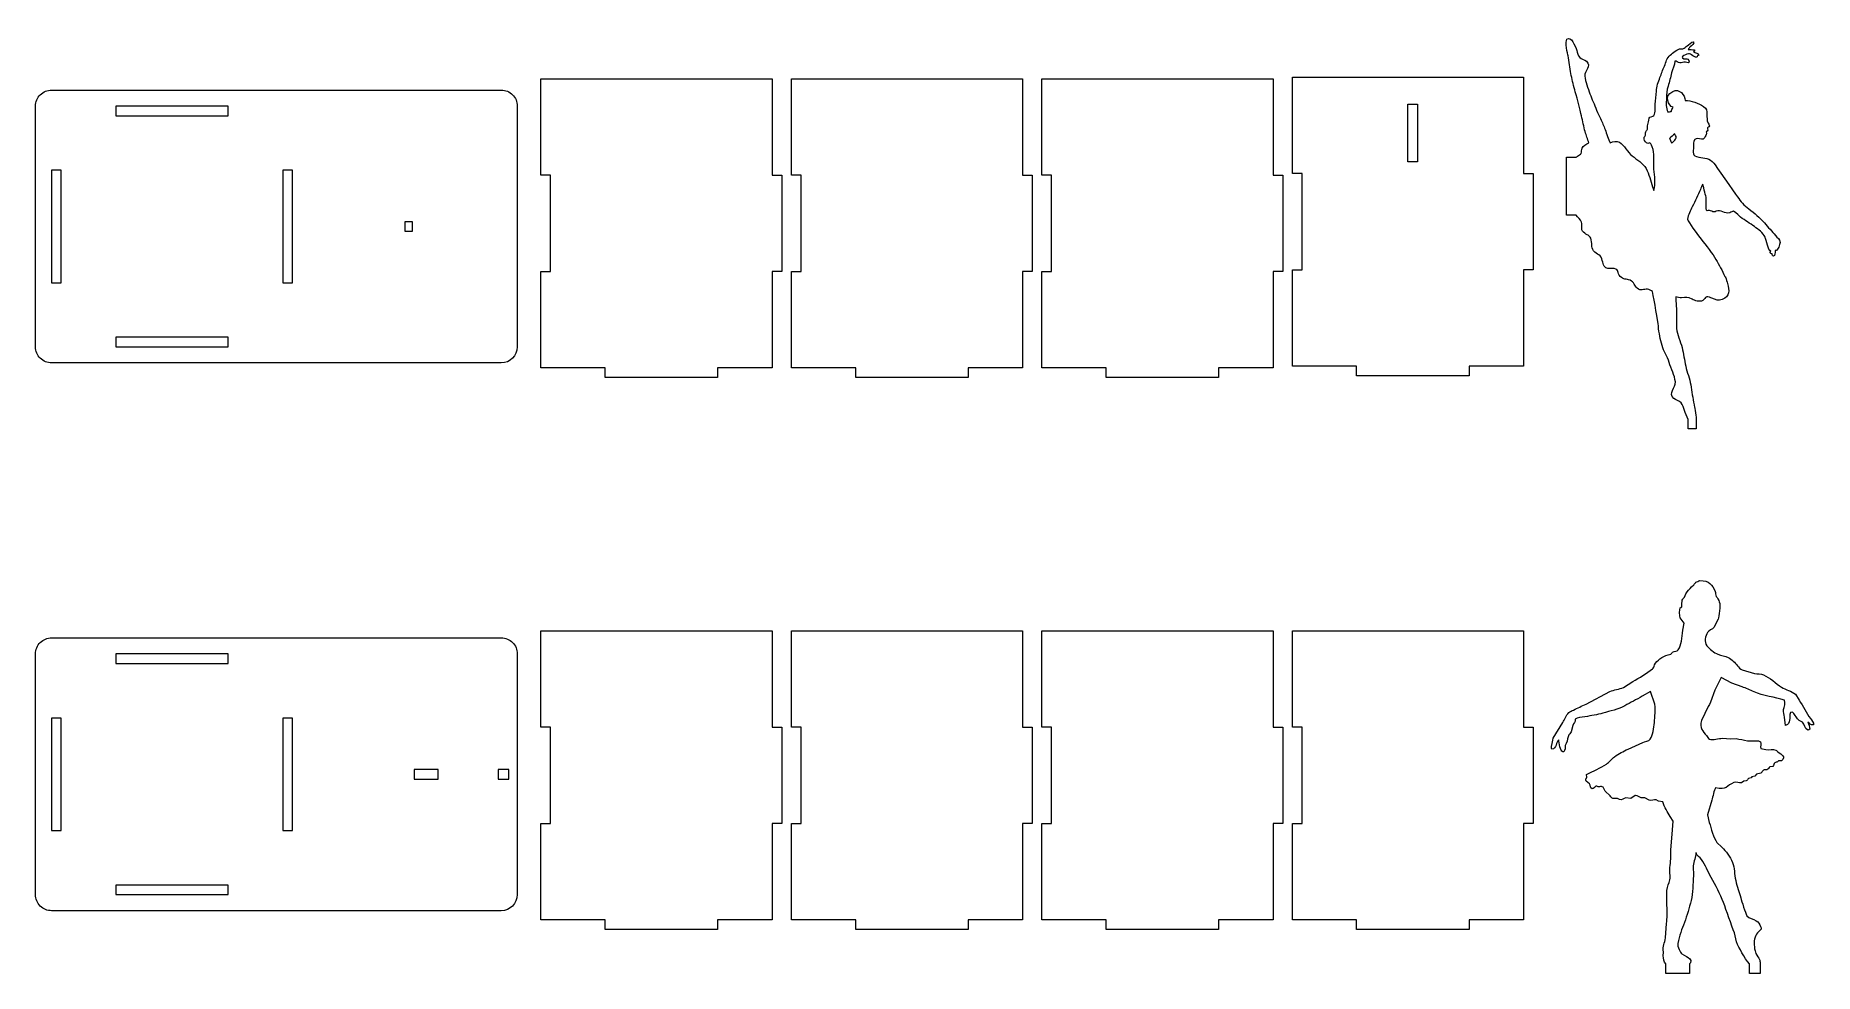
# Model space of a CAD drawing. Header units: millimetres. Extents: x -277 to 277, y -146 to 147.
import ezdxf

# ---------------------------------------------------------------- set-up
doc = ezdxf.new("R2010")
doc.units = ezdxf.units.MM
doc.header["$MEASUREMENT"] = 0
doc.layers.add('Camada 1', color=7, linetype='Continuous')

msp = doc.modelspace()

# ---------------------------------------------------------------- linework, layer by layer
at = {"layer": 'Camada 1', "color": 250, "lineweight": 20}
for points, knots in [([(207.5838, 82.8349), (207.9021, 81.3523), (207.4801, 80.2246), (208.6812, 79.0025), (208.6812, 79.0025), (209.1671, 78.5079), (209.9183, 78.4007), (210.3804, 77.9411), (210.3804, 77.9411), (210.9953, 77.3295), (210.8696, 76.6721), (211.1469, 75.9403), (211.1469, 75.9403), (211.3487, 75.4068), (211.2563, 74.8339), (212.1782, 74.1599), (212.1782, 74.1599), (212.7513, 73.7407), (214.0601, 74.0531), (214.737, 73.9372), (214.737, 73.9372), (216.3699, 73.6578), (215.5963, 72.6205), (216.6046, 71.514), (216.6046, 71.514), (217.5817, 70.4419), (218.4969, 70.7515), (219.6671, 70.2763), (219.6671, 70.2763), (220.9537, 69.7542), (221.0271, 68.5595), (221.8677, 67.7956), (221.8677, 67.7956), (223.0025, 66.7643), (223.8911, 67.6368), (225.1212, 67.508), (225.1212, 67.508), (225.7095, 67.4463), (226.2017, 67.1182), (226.6836, 66.7704), (226.6836, 66.7704), (227.2517, 63.7598), (228.3413, 57.7286), (228.4926, 55.9695), (228.4926, 55.9695), (228.6754, 53.8462), (229.1422, 51.9407), (229.6275, 49.9931), (229.6275, 49.9931), (230.1047, 48.0788), (231.2489, 46.6747), (231.8542, 44.7208), (231.8542, 44.7208), (232.5017, 42.632), (233.5298, 40.7923), (233.8009, 38.6444), (233.8009, 38.6444), (234.0357, 36.7821), (231.3101, 35.1921), (233.2704, 33.4689), (233.2704, 33.4689), (233.8621, 32.9487), (234.9837, 32.7915), (235.5713, 32.1468), (235.5713, 32.1468), (236.1837, 31.4751), (236.3389, 30.5543), (236.6098, 29.7231), (236.6098, 29.7231), (236.8471, 28.995), (237.2819, 27.8672), (237.8133, 26.9731), (237.8133, 26.9731), (237.8133, 26.9731), (237.8133, 23.9731), (237.8133, 23.9731), (237.8133, 23.9731), (237.8133, 23.9731), (240.2499, 23.9731), (240.2499, 23.9731), (240.2499, 23.9731), (240.2499, 23.9731), (240.2499, 26.9731), (240.2499, 26.9731), (240.2499, 26.9731), (240.278, 28.5508), (239.6855, 31.1639), (239.6124, 31.5328), (239.6124, 31.5328), (239.2008, 33.6112), (238.9101, 35.6841), (238.5843, 37.7456), (238.5843, 37.7456), (238.2724, 39.7184), (237.4001, 41.5511), (236.9973, 43.5284), (236.9973, 43.5284), (236.5958, 45.4996), (236.3512, 47.4276), (235.8659, 49.3783), (235.8659, 49.3783), (235.3883, 51.2983), (234.3543, 53.3342), (234.1817, 55.3229), (234.1817, 55.3229), (233.9754, 57.6968), (234.2744, 60.0079), (234.0518, 62.3048), (234.0518, 62.3048), (233.9525, 63.33), (233.8902, 64.2485), (233.8886, 65.1583), (233.8886, 65.1583), (234.4711, 64.9635), (235.0681, 64.8328), (235.7311, 64.8512), (235.7311, 64.8512), (237.228, 64.8926), (237.5398, 65.1327), (238.9811, 64.4089), (238.9811, 64.4089), (239.9507, 63.9219), (241.2499, 63.4236), (242.3715, 64.0001), (242.3715, 64.0001), (242.8823, 64.2626), (242.9204, 64.9951), (243.5441, 65.1531), (243.5441, 65.1531), (244.0168, 65.2727), (244.7192, 64.8274), (245.1653, 64.6711), (245.1653, 64.6711), (246.4294, 64.2281), (247.0843, 63.8221), (248.3753, 64.3025), (248.3753, 64.3025), (250.7008, 65.1675), (250.7129, 67.2863), (249.9989, 69.2483), (249.9989, 69.2483), (249.8887, 69.8652), (249.6559, 70.6748), (249.4557, 71.0697), (249.4557, 71.0697), (249.4557, 71.0697), (249.3257, 71.3118), (249.3257, 71.3118), (249.3257, 71.3118), (249.2151, 71.5483), (249.0708, 71.8098), (248.9212, 72.1244), (248.9212, 72.1244), (248.0298, 74.0011), (247.0674, 75.6924), (245.9794, 77.4606), (245.9794, 77.4606), (244.9093, 79.1998), (242.3461, 82.3734), (241.3966, 83.6504), (241.3966, 83.6504), (240.6547, 84.6482), (237.7435, 88.3149), (237.5869, 89.3583), (237.5869, 89.3583), (237.7219, 90.6917), (238.4271, 91.9385), (239.0629, 93.2099), (239.0629, 93.2099), (239.9501, 94.9843), (240.7981, 96.7672), (241.5831, 98.6047), (241.5831, 98.6047), (241.7867, 99.0815), (241.9865, 99.7733), (242.3523, 100.2637), (242.3523, 100.2637), (242.6295, 98.9523), (243.3485, 96.2619), (243.3859, 95.9825), (243.3859, 95.9825), (243.4637, 95.4031), (243.3236, 93.6101), (243.4214, 92.6139), (243.4214, 92.6139), (243.4509, 92.3131), (243.5505, 91.9014), (243.7325, 91.9655), (243.7325, 91.9655), (244.0929, 92.0928), (244.6684, 92.064), (245.1105, 91.8035), (245.1105, 91.8035), (245.6632, 91.4779), (245.9633, 91.5407), (246.4867, 91.7663), (246.4867, 91.7663), (247.9907, 92.4144), (249.1625, 90.8175), (250.7323, 91.3311), (250.7323, 91.3311), (251.359, 91.5363), (251.3936, 91.5601), (251.9314, 91.8483), (251.9314, 91.8483), (252.9748, 91.0138), (253.6285, 90.3609), (254.0925, 89.9739), (254.0925, 89.9739), (255.4802, 88.8165), (257.0378, 88.0434), (258.395, 87.0287), (258.395, 87.0287), (259.7028, 86.0515), (261.0536, 85.1892), (261.753, 83.6671), (261.753, 83.6671), (262.1187, 82.872), (262.6313, 79.4484), (263.4866, 79.3783), (263.4866, 79.3783), (263.0965, 78.894), (263.2717, 78.5806), (263.9003, 78.5764), (263.9003, 78.5764), (263.9493, 78.1562), (263.9831, 77.8411), (264.3106, 77.8042), (264.3106, 77.8042), (264.9598, 77.7312), (264.8112, 78.9637), (264.85, 79.6107), (264.85, 79.6107), (264.9733, 79.5689), (265.1504, 79.5454), (265.2715, 79.6025), (265.2715, 79.6025), (265.651, 79.7817), (266.365, 81.3243), (266.3786, 82.0869), (266.3786, 82.0869), (266.3976, 83.1514), (265.5316, 83.5305), (264.9217, 84.2528), (264.9217, 84.2528), (263.87, 85.4987), (262.7141, 86.8235), (261.4916, 88.1703), (261.4916, 88.1703), (259.9525, 89.8662), (258.5222, 91.2104), (256.6508, 92.5277), (256.6508, 92.5277), (255.1875, 93.5574), (254.1156, 94.857), (253.149, 96.2734), (253.149, 96.2734), (252.0888, 97.8271), (246.165, 106.2547), (245.7609, 106.764), (245.7609, 106.764), (244.4341, 108.4354), (242.8444, 108.3623), (241.0699, 108.6534), (241.0699, 108.6534), (238.7969, 109.0262), (239.4405, 109.9515), (239.4002, 112.132), (239.4002, 112.132), (239.3881, 112.7786), (239.5159, 113.3575), (239.7208, 113.9939), (239.7208, 113.9939), (239.8983, 114.2243), (240.1569, 114.3824), (240.5673, 114.4248), (240.5673, 114.4248), (241.4842, 114.5196), (242.4372, 113.6535), (242.9595, 114.7481), (242.9595, 114.7481), (243.1248, 115.0944), (243.3431, 115.5815), (243.4408, 115.9473), (243.4408, 115.9473), (243.4485, 115.9763), (243.5948, 116.1278), (243.6248, 116.2241), (243.6248, 116.2241), (243.6485, 116.3006), (243.3885, 116.3835), (243.4197, 116.4792), (243.4197, 116.4792), (243.4978, 116.7197), (243.8066, 116.8296), (243.8656, 117.0595), (243.8656, 117.0595), (243.9273, 117.2997), (243.6774, 117.5497), (243.7642, 117.7578), (243.7642, 117.7578), (243.8519, 117.9677), (244.0952, 117.9129), (244.2163, 118.0777), (244.2163, 118.0777), (244.5632, 118.5499), (244.3011, 118.7207), (243.9919, 119.2428), (243.9919, 119.2428), (243.4825, 120.1031), (243.6843, 121.0403), (243.6234, 122.0421), (243.6234, 122.0421), (243.5589, 123.1028), (243.5641, 123.7008), (242.5983, 124.3822), (242.5983, 124.3822), (241.6981, 125.0175), (240.8885, 125.3321), (239.8689, 125.7256), (239.8689, 125.7256), (238.7006, 126.1766), (237.7064, 126.3384), (236.8609, 126.3118), (236.8609, 126.3118), (236.6753, 127.949), (235.1539, 130.1823), (232.9801, 129.0993), (232.9801, 129.0993), (230.1246, 127.6767), (231.571, 124.5892), (233.0818, 124.1644), (233.0818, 124.1644), (232.7353, 123.6239), (232.5739, 123.1533), (232.5428, 123.0022), (232.5428, 123.0022), (232.5428, 123.0022), (232.4651, 122.8925), (232.4651, 122.8925), (232.4651, 122.8925), (232.1398, 122.8043), (231.8006, 122.7453), (231.4615, 122.6787), (231.4615, 122.6787), (231.452, 122.7131), (231.4397, 122.7448), (231.4233, 122.7715), (231.4233, 122.7715), (230.7907, 123.8126), (230.9925, 125.6517), (230.9925, 126.9089), (230.9925, 126.9089), (230.9925, 128.3509), (231.0861, 129.4981), (231.5096, 130.7923), (231.5096, 130.7923), (231.9513, 132.1415), (232.2662, 133.564), (232.6111, 134.9251), (232.6111, 134.9251), (232.9253, 136.1662), (233.5669, 137.2146), (233.5914, 138.5324), (233.5914, 138.5324), (234.1703, 138.5863), (234.5563, 138.0802), (235.1302, 138.0286), (235.1302, 138.0286), (235.7689, 137.9712), (236.2672, 138.2767), (236.94, 138.2027), (236.94, 138.2027), (237.5115, 138.1397), (238.3136, 137.7203), (237.9762, 138.7199), (237.9762, 138.7199), (237.7019, 139.5331), (237.069, 139.0588), (236.4227, 139.3019), (236.4227, 139.3019), (234.9254, 139.8655), (237.3874, 140.9483), (238.2373, 140.791), (238.2373, 140.791), (238.7928, 140.6882), (240.6909, 138.8997), (240.661, 140.2544), (240.661, 140.2544), (240.8139, 140.2699), (240.9009, 140.3607), (241.0645, 140.3683), (241.0645, 140.3683), (241.1563, 141.1972), (239.8626, 141.0391), (239.4505, 141.457), (239.4505, 141.457), (239.7893, 141.5861), (239.7711, 141.7322), (239.7716, 142.0664), (239.7716, 142.0664), (239.0938, 142.1008), (238.3902, 142.1295), (237.7396, 142.1605), (237.7396, 142.1605), (237.9422, 142.4575), (238.155, 142.7543), (238.432, 143.0022), (238.432, 143.0022), (238.6564, 143.2027), (240.0716, 144.2951), (239.3549, 144.5388), (239.3549, 144.5388), (238.9616, 144.6727), (237.804, 143.5423), (237.4769, 143.3061), (237.4769, 143.3061), (237.0865, 143.0244), (236.6153, 142.6323), (236.1377, 142.3595), (236.1377, 142.3595), (235.9366, 142.3856), (235.742, 142.4047), (235.5609, 142.405), (235.5609, 142.405), (234.4034, 142.4086), (233.0749, 141.1011), (232.1995, 140.4227), (232.1995, 140.4227), (231.0616, 139.5407), (230.9089, 138.2375), (230.3721, 136.9959), (230.3721, 136.9959), (229.8511, 135.7911), (229.4383, 134.6069), (228.9888, 133.3948), (228.9888, 133.3948), (228.5061, 132.0935), (227.8858, 130.5723), (227.885, 129.1456), (227.885, 129.1456), (227.8842, 127.7682), (227.5426, 126.4686), (227.4585, 125.0988), (227.4585, 125.0988), (227.3899, 123.9834), (227.7505, 121.8658), (226.7685, 121.3735), (226.7685, 121.3735), (225.8859, 120.931), (225.5451, 121.4139), (225.4761, 120.1855), (225.4761, 120.1855), (225.435, 119.462), (225.2301, 119.0218), (225.1312, 118.3755), (225.1312, 118.3755), (225.0768, 118.0207), (225.1778, 117.6503), (225.0706, 117.3219), (225.0706, 117.3219), (224.9661, 117.0022), (224.6449, 116.8266), (224.5472, 116.4792), (224.5472, 116.4792), (224.4528, 116.1428), (224.5389, 115.7715), (224.4417, 115.4447), (224.4417, 115.4447), (224.3578, 115.1635), (224.0949, 114.9727), (224.0321, 114.6647), (224.0321, 114.6647), (223.9371, 114.1979), (224.2838, 113.3455), (224.7867, 113.0508), (224.7867, 113.0508), (225.0665, 112.8871), (225.3973, 112.8879), (225.8655, 113.051), (225.8655, 113.051), (226.1933, 112.6617), (226.5211, 112.4158), (226.8406, 111.0488), (226.8406, 111.0488), (227.347, 108.8822), (226.8781, 107.1035), (227.0993, 104.8745), (227.0993, 104.8745), (227.3145, 102.704), (227.6573, 100.3292), (227.0986, 98.2584), (227.0986, 98.2584), (226.9801, 98.6555), (226.8357, 99.013), (226.6827, 99.419), (226.6827, 99.419), (226.0197, 101.1765), (225.677, 103.3452), (224.6422, 105.0787), (224.6422, 105.0787), (223.6569, 106.7293), (221.8068, 107.8707), (220.3509, 109.0121), (220.3509, 109.0121), (218.832, 110.2031), (218.0194, 112.3996), (216.3647, 113.2787), (216.3647, 113.2787), (215.4121, 113.785), (214.3833, 113.5875), (213.4943, 113.0467), (213.4943, 113.0467), (212.7786, 114.2638), (212.4083, 115.9423), (211.9193, 117.2456), (211.9193, 117.2456), (211.4516, 118.4928), (211.0388, 119.4172), (210.4198, 120.6449), (210.4198, 120.6449), (209.5705, 122.3293), (208.9347, 124.1781), (208.1647, 125.9176), (208.1647, 125.9176), (207.8237, 126.688), (207.4849, 127.5059), (207.168, 128.3363), (207.168, 128.3363), (206.5768, 130.0882), (205.795, 132.2079), (205.5903, 133.8291), (205.5903, 133.8291), (205.3789, 135.5064), (207.8336, 136.9383), (206.0681, 138.4902), (206.0681, 138.4902), (205.5353, 138.9584), (204.5251, 139.1002), (203.996, 139.6809), (203.996, 139.6809), (203.4445, 140.2858), (203.3048, 141.115), (203.0608, 141.8635), (203.0608, 141.8635), (202.5897, 143.3087), (201.2553, 146.5023), (200.028, 145.3368), (200.028, 145.3368), (199.3534, 144.696), (200.2692, 140.6757), (200.3568, 140.2338), (200.3568, 140.2338), (200.7274, 138.3619), (200.9891, 136.4953), (201.2826, 134.6387), (201.2826, 134.6387), (201.5233, 133.1163), (201.9793, 131.4643), (202.475, 129.5598), (202.475, 129.5598), (202.7471, 128.5144), (204.2464, 123.0635), (204.5695, 121.5247), (204.5695, 121.5247), (204.9225, 119.8437), (205.2272, 118.2129), (205.7086, 116.5802), (205.7086, 116.5802), (206.048, 115.4284), (206.4279, 114.2377), (206.8874, 113.0981), (206.8874, 113.0981), (206.0454, 112.7583), (205.1147, 112.1466), (204.7351, 111.4725), (204.7351, 111.4725), (204.4513, 110.9688), (204.7301, 110.2213), (204.4877, 109.8035), (204.4877, 109.8035), (204.2423, 109.3805), (203.6285, 109.2821), (203.2681, 108.97), (203.2681, 108.97), (203.1223, 108.8437), (202.9908, 108.7191), (202.8711, 108.5958), (202.8711, 108.5958), (202.8711, 108.5958), (199.8711, 108.5958), (199.8711, 108.5958), (199.8711, 108.5958), (199.8711, 108.5958), (199.8711, 90.5931), (199.8711, 90.5931), (199.8711, 90.5931), (199.8711, 90.5931), (202.8711, 90.5931), (202.8711, 90.5931), (202.8711, 90.5931), (203.4047, 89.8443), (204.3307, 89.2557), (204.5948, 88.4036), (204.5948, 88.4036), (205.0058, 87.0772), (204.0443, 86.3119), (205.2142, 85.2304), (205.2142, 85.2304), (206.1993, 84.3199), (207.2391, 84.4398), (207.5838, 82.8349)], [0, 0, 0, 0, 0.00649351, 0.00649351, 0.00649351, 0.00649351, 0.01298701, 0.01298701, 0.01298701, 0.01298701, 0.01948052, 0.01948052, 0.01948052, 0.01948052, 0.02597403, 0.02597403, 0.02597403, 0.02597403, 0.03246753, 0.03246753, 0.03246753, 0.03246753, 0.03896104, 0.03896104, 0.03896104, 0.03896104, 0.04545455, 0.04545455, 0.04545455, 0.04545455, 0.05194805, 0.05194805, 0.05194805, 0.05194805, 0.05844156, 0.05844156, 0.05844156, 0.05844156, 0.06493506, 0.06493506, 0.06493506, 0.06493506, 0.07142857, 0.07142857, 0.07142857, 0.07142857, 0.07792208, 0.07792208, 0.07792208, 0.07792208, 0.08441558, 0.08441558, 0.08441558, 0.08441558, 0.09090909, 0.09090909, 0.09090909, 0.09090909, 0.0974026, 0.0974026, 0.0974026, 0.0974026, 0.1038961, 0.1038961, 0.1038961, 0.1038961, 0.11038961, 0.11038961, 0.11038961, 0.11038961, 0.11688312, 0.11688312, 0.11688312, 0.11688312, 0.12337662, 0.12337662, 0.12337662, 0.12337662, 0.12987013, 0.12987013, 0.12987013, 0.12987013, 0.13636364, 0.13636364, 0.13636364, 0.13636364, 0.14285714, 0.14285714, 0.14285714, 0.14285714, 0.14935065, 0.14935065, 0.14935065, 0.14935065, 0.15584416, 0.15584416, 0.15584416, 0.15584416, 0.16233766, 0.16233766, 0.16233766, 0.16233766, 0.16883117, 0.16883117, 0.16883117, 0.16883117, 0.17532468, 0.17532468, 0.17532468, 0.17532468, 0.18181818, 0.18181818, 0.18181818, 0.18181818, 0.18831169, 0.18831169, 0.18831169, 0.18831169, 0.19480519, 0.19480519, 0.19480519, 0.19480519, 0.2012987, 0.2012987, 0.2012987, 0.2012987, 0.20779221, 0.20779221, 0.20779221, 0.20779221, 0.21428571, 0.21428571, 0.21428571, 0.21428571, 0.22077922, 0.22077922, 0.22077922, 0.22077922, 0.22727273, 0.22727273, 0.22727273, 0.22727273, 0.23376623, 0.23376623, 0.23376623, 0.23376623, 0.24025974, 0.24025974, 0.24025974, 0.24025974, 0.24675325, 0.24675325, 0.24675325, 0.24675325, 0.25324675, 0.25324675, 0.25324675, 0.25324675, 0.25974026, 0.25974026, 0.25974026, 0.25974026, 0.26623377, 0.26623377, 0.26623377, 0.26623377, 0.27272727, 0.27272727, 0.27272727, 0.27272727, 0.27922078, 0.27922078, 0.27922078, 0.27922078, 0.28571429, 0.28571429, 0.28571429, 0.28571429, 0.29220779, 0.29220779, 0.29220779, 0.29220779, 0.2987013, 0.2987013, 0.2987013, 0.2987013, 0.30519481, 0.30519481, 0.30519481, 0.30519481, 0.31168831, 0.31168831, 0.31168831, 0.31168831, 0.31818182, 0.31818182, 0.31818182, 0.31818182, 0.32467532, 0.32467532, 0.32467532, 0.32467532, 0.33116883, 0.33116883, 0.33116883, 0.33116883, 0.33766234, 0.33766234, 0.33766234, 0.33766234, 0.34415584, 0.34415584, 0.34415584, 0.34415584, 0.35064935, 0.35064935, 0.35064935, 0.35064935, 0.35714286, 0.35714286, 0.35714286, 0.35714286, 0.36363636, 0.36363636, 0.36363636, 0.36363636, 0.37012987, 0.37012987, 0.37012987, 0.37012987, 0.37662338, 0.37662338, 0.37662338, 0.37662338, 0.38311688, 0.38311688, 0.38311688, 0.38311688, 0.38961039, 0.38961039, 0.38961039, 0.38961039, 0.3961039, 0.3961039, 0.3961039, 0.3961039, 0.4025974, 0.4025974, 0.4025974, 0.4025974, 0.40909091, 0.40909091, 0.40909091, 0.40909091, 0.41558442, 0.41558442, 0.41558442, 0.41558442, 0.42207792, 0.42207792, 0.42207792, 0.42207792, 0.42857143, 0.42857143, 0.42857143, 0.42857143, 0.43506494, 0.43506494, 0.43506494, 0.43506494, 0.44155844, 0.44155844, 0.44155844, 0.44155844, 0.44805195, 0.44805195, 0.44805195, 0.44805195, 0.45454545, 0.45454545, 0.45454545, 0.45454545, 0.46103896, 0.46103896, 0.46103896, 0.46103896, 0.46753247, 0.46753247, 0.46753247, 0.46753247, 0.47402597, 0.47402597, 0.47402597, 0.47402597, 0.48051948, 0.48051948, 0.48051948, 0.48051948, 0.48701299, 0.48701299, 0.48701299, 0.48701299, 0.49350649, 0.49350649, 0.49350649, 0.49350649, 0.5, 0.5, 0.5, 0.5, 0.50649351, 0.50649351, 0.50649351, 0.50649351, 0.51298701, 0.51298701, 0.51298701, 0.51298701, 0.51948052, 0.51948052, 0.51948052, 0.51948052, 0.52597403, 0.52597403, 0.52597403, 0.52597403, 0.53246753, 0.53246753, 0.53246753, 0.53246753, 0.53896104, 0.53896104, 0.53896104, 0.53896104, 0.54545455, 0.54545455, 0.54545455, 0.54545455, 0.55194805, 0.55194805, 0.55194805, 0.55194805, 0.55844156, 0.55844156, 0.55844156, 0.55844156, 0.56493506, 0.56493506, 0.56493506, 0.56493506, 0.57142857, 0.57142857, 0.57142857, 0.57142857, 0.57792208, 0.57792208, 0.57792208, 0.57792208, 0.58441558, 0.58441558, 0.58441558, 0.58441558, 0.59090909, 0.59090909, 0.59090909, 0.59090909, 0.5974026, 0.5974026, 0.5974026, 0.5974026, 0.6038961, 0.6038961, 0.6038961, 0.6038961, 0.61038961, 0.61038961, 0.61038961, 0.61038961, 0.61688312, 0.61688312, 0.61688312, 0.61688312, 0.62337662, 0.62337662, 0.62337662, 0.62337662, 0.62987013, 0.62987013, 0.62987013, 0.62987013, 0.63636364, 0.63636364, 0.63636364, 0.63636364, 0.64285714, 0.64285714, 0.64285714, 0.64285714, 0.64935065, 0.64935065, 0.64935065, 0.64935065, 0.65584416, 0.65584416, 0.65584416, 0.65584416, 0.66233766, 0.66233766, 0.66233766, 0.66233766, 0.66883117, 0.66883117, 0.66883117, 0.66883117, 0.67532468, 0.67532468, 0.67532468, 0.67532468, 0.68181818, 0.68181818, 0.68181818, 0.68181818, 0.68831169, 0.68831169, 0.68831169, 0.68831169, 0.69480519, 0.69480519, 0.69480519, 0.69480519, 0.7012987, 0.7012987, 0.7012987, 0.7012987, 0.70779221, 0.70779221, 0.70779221, 0.70779221, 0.71428571, 0.71428571, 0.71428571, 0.71428571, 0.72077922, 0.72077922, 0.72077922, 0.72077922, 0.72727273, 0.72727273, 0.72727273, 0.72727273, 0.73376623, 0.73376623, 0.73376623, 0.73376623, 0.74025974, 0.74025974, 0.74025974, 0.74025974, 0.74675325, 0.74675325, 0.74675325, 0.74675325, 0.75324675, 0.75324675, 0.75324675, 0.75324675, 0.75974026, 0.75974026, 0.75974026, 0.75974026, 0.76623377, 0.76623377, 0.76623377, 0.76623377, 0.77272727, 0.77272727, 0.77272727, 0.77272727, 0.77922078, 0.77922078, 0.77922078, 0.77922078, 0.78571429, 0.78571429, 0.78571429, 0.78571429, 0.79220779, 0.79220779, 0.79220779, 0.79220779, 0.7987013, 0.7987013, 0.7987013, 0.7987013, 0.80519481, 0.80519481, 0.80519481, 0.80519481, 0.81168831, 0.81168831, 0.81168831, 0.81168831, 0.81818182, 0.81818182, 0.81818182, 0.81818182, 0.82467532, 0.82467532, 0.82467532, 0.82467532, 0.83116883, 0.83116883, 0.83116883, 0.83116883, 0.83766234, 0.83766234, 0.83766234, 0.83766234, 0.84415584, 0.84415584, 0.84415584, 0.84415584, 0.85064935, 0.85064935, 0.85064935, 0.85064935, 0.85714286, 0.85714286, 0.85714286, 0.85714286, 0.86363636, 0.86363636, 0.86363636, 0.86363636, 0.87012987, 0.87012987, 0.87012987, 0.87012987, 0.87662338, 0.87662338, 0.87662338, 0.87662338, 0.88311688, 0.88311688, 0.88311688, 0.88311688, 0.88961039, 0.88961039, 0.88961039, 0.88961039, 0.8961039, 0.8961039, 0.8961039, 0.8961039, 0.9025974, 0.9025974, 0.9025974, 0.9025974, 0.90909091, 0.90909091, 0.90909091, 0.90909091, 0.91558442, 0.91558442, 0.91558442, 0.91558442, 0.92207792, 0.92207792, 0.92207792, 0.92207792, 0.92857143, 0.92857143, 0.92857143, 0.92857143, 0.93506494, 0.93506494, 0.93506494, 0.93506494, 0.94155844, 0.94155844, 0.94155844, 0.94155844, 0.94805195, 0.94805195, 0.94805195, 0.94805195, 0.95454545, 0.95454545, 0.95454545, 0.95454545, 0.96103896, 0.96103896, 0.96103896, 0.96103896, 0.96753247, 0.96753247, 0.96753247, 0.96753247, 0.97402597, 0.97402597, 0.97402597, 0.97402597, 0.98051948, 0.98051948, 0.98051948, 0.98051948, 0.98701299, 0.98701299, 0.98701299, 0.98701299, 1, 1, 1, 1]), ([(-47.4786, 43.0599), (-47.4786, 43.0599), (-47.4786, 73.0599), (-47.4786, 73.0599), (-47.4786, 73.0599), (-47.4786, 73.0599), (-44.4786, 73.0599), (-44.4786, 73.0599), (-44.4786, 73.0599), (-44.4786, 73.0599), (-44.4786, 103.0599), (-44.4786, 103.0599), (-44.4786, 103.0599), (-44.4786, 103.0599), (-47.4786, 103.0599), (-47.4786, 103.0599), (-47.4786, 103.0599), (-47.4786, 103.0599), (-47.4786, 133.0599), (-47.4786, 133.0599), (-47.4786, 133.0599), (-47.4786, 133.0599), (-119.4786, 133.0599), (-119.4786, 133.0599), (-119.4786, 133.0599), (-119.4786, 133.0599), (-119.4786, 103.0599), (-119.4786, 103.0599), (-119.4786, 103.0599), (-119.4786, 103.0599), (-116.4786, 103.0599), (-116.4786, 103.0599), (-116.4786, 103.0599), (-116.4786, 103.0599), (-116.4786, 73.0599), (-116.4786, 73.0599), (-116.4786, 73.0599), (-116.4786, 73.0599), (-119.4786, 73.0599), (-119.4786, 73.0599), (-119.4786, 73.0599), (-119.4786, 73.0599), (-119.4786, 43.0599), (-119.4786, 43.0599), (-119.4786, 43.0599), (-119.4786, 43.0599), (-99.4786, 43.0599), (-99.4786, 43.0599), (-99.4786, 43.0599), (-99.4786, 43.0599), (-99.4786, 40.0599), (-99.4786, 40.0599), (-99.4786, 40.0599), (-99.4786, 40.0599), (-64.4786, 40.0599), (-64.4786, 40.0599), (-64.4786, 40.0599), (-64.4786, 40.0599), (-64.4786, 43.0599), (-64.4786, 43.0599), (-64.4786, 43.0599), (-64.4786, 43.0599), (-47.4786, 43.0599), (-47.4786, 43.0599)], [0, 0, 0, 0, 0.05882353, 0.05882353, 0.05882353, 0.05882353, 0.11764706, 0.11764706, 0.11764706, 0.11764706, 0.17647059, 0.17647059, 0.17647059, 0.17647059, 0.23529412, 0.23529412, 0.23529412, 0.23529412, 0.29411765, 0.29411765, 0.29411765, 0.29411765, 0.35294118, 0.35294118, 0.35294118, 0.35294118, 0.41176471, 0.41176471, 0.41176471, 0.41176471, 0.47058824, 0.47058824, 0.47058824, 0.47058824, 0.52941176, 0.52941176, 0.52941176, 0.52941176, 0.58823529, 0.58823529, 0.58823529, 0.58823529, 0.64705882, 0.64705882, 0.64705882, 0.64705882, 0.70588235, 0.70588235, 0.70588235, 0.70588235, 0.76470588, 0.76470588, 0.76470588, 0.76470588, 0.82352941, 0.82352941, 0.82352941, 0.82352941, 0.88235294, 0.88235294, 0.88235294, 0.88235294, 1, 1, 1, 1]), ([(30.5214, 43.0599), (30.5214, 43.0599), (30.5214, 73.0599), (30.5214, 73.0599), (30.5214, 73.0599), (30.5214, 73.0599), (33.5214, 73.0599), (33.5214, 73.0599), (33.5214, 73.0599), (33.5214, 73.0599), (33.5214, 103.0599), (33.5214, 103.0599), (33.5214, 103.0599), (33.5214, 103.0599), (30.5214, 103.0599), (30.5214, 103.0599), (30.5214, 103.0599), (30.5214, 103.0599), (30.5214, 133.0599), (30.5214, 133.0599), (30.5214, 133.0599), (30.5214, 133.0599), (-41.4786, 133.0599), (-41.4786, 133.0599), (-41.4786, 133.0599), (-41.4786, 133.0599), (-41.4786, 103.0599), (-41.4786, 103.0599), (-41.4786, 103.0599), (-41.4786, 103.0599), (-38.4786, 103.0599), (-38.4786, 103.0599), (-38.4786, 103.0599), (-38.4786, 103.0599), (-38.4786, 73.0599), (-38.4786, 73.0599), (-38.4786, 73.0599), (-38.4786, 73.0599), (-41.4786, 73.0599), (-41.4786, 73.0599), (-41.4786, 73.0599), (-41.4786, 73.0599), (-41.4786, 43.0599), (-41.4786, 43.0599), (-41.4786, 43.0599), (-41.4786, 43.0599), (-21.4786, 43.0599), (-21.4786, 43.0599), (-21.4786, 43.0599), (-21.4786, 43.0599), (-21.4786, 40.0599), (-21.4786, 40.0599), (-21.4786, 40.0599), (-21.4786, 40.0599), (13.5214, 40.0599), (13.5214, 40.0599), (13.5214, 40.0599), (13.5214, 40.0599), (13.5214, 43.0599), (13.5214, 43.0599), (13.5214, 43.0599), (13.5214, 43.0599), (30.5214, 43.0599), (30.5214, 43.0599)], [0, 0, 0, 0, 0.05882353, 0.05882353, 0.05882353, 0.05882353, 0.11764706, 0.11764706, 0.11764706, 0.11764706, 0.17647059, 0.17647059, 0.17647059, 0.17647059, 0.23529412, 0.23529412, 0.23529412, 0.23529412, 0.29411765, 0.29411765, 0.29411765, 0.29411765, 0.35294118, 0.35294118, 0.35294118, 0.35294118, 0.41176471, 0.41176471, 0.41176471, 0.41176471, 0.47058824, 0.47058824, 0.47058824, 0.47058824, 0.52941176, 0.52941176, 0.52941176, 0.52941176, 0.58823529, 0.58823529, 0.58823529, 0.58823529, 0.64705882, 0.64705882, 0.64705882, 0.64705882, 0.70588235, 0.70588235, 0.70588235, 0.70588235, 0.76470588, 0.76470588, 0.76470588, 0.76470588, 0.82352941, 0.82352941, 0.82352941, 0.82352941, 0.88235294, 0.88235294, 0.88235294, 0.88235294, 1, 1, 1, 1]), ([(108.5214, 43.0599), (108.5214, 43.0599), (108.5214, 73.0599), (108.5214, 73.0599), (108.5214, 73.0599), (108.5214, 73.0599), (111.5214, 73.0599), (111.5214, 73.0599), (111.5214, 73.0599), (111.5214, 73.0599), (111.5214, 103.0599), (111.5214, 103.0599), (111.5214, 103.0599), (111.5214, 103.0599), (108.5214, 103.0599), (108.5214, 103.0599), (108.5214, 103.0599), (108.5214, 103.0599), (108.5214, 133.0599), (108.5214, 133.0599), (108.5214, 133.0599), (108.5214, 133.0599), (36.5214, 133.0599), (36.5214, 133.0599), (36.5214, 133.0599), (36.5214, 133.0599), (36.5214, 103.0599), (36.5214, 103.0599), (36.5214, 103.0599), (36.5214, 103.0599), (39.5214, 103.0599), (39.5214, 103.0599), (39.5214, 103.0599), (39.5214, 103.0599), (39.5214, 73.0599), (39.5214, 73.0599), (39.5214, 73.0599), (39.5214, 73.0599), (36.5214, 73.0599), (36.5214, 73.0599), (36.5214, 73.0599), (36.5214, 73.0599), (36.5214, 43.0599), (36.5214, 43.0599), (36.5214, 43.0599), (36.5214, 43.0599), (56.5214, 43.0599), (56.5214, 43.0599), (56.5214, 43.0599), (56.5214, 43.0599), (56.5214, 40.0599), (56.5214, 40.0599), (56.5214, 40.0599), (56.5214, 40.0599), (91.5214, 40.0599), (91.5214, 40.0599), (91.5214, 40.0599), (91.5214, 40.0599), (91.5214, 43.0599), (91.5214, 43.0599), (91.5214, 43.0599), (91.5214, 43.0599), (108.5214, 43.0599), (108.5214, 43.0599)], [0, 0, 0, 0, 0.05882353, 0.05882353, 0.05882353, 0.05882353, 0.11764706, 0.11764706, 0.11764706, 0.11764706, 0.17647059, 0.17647059, 0.17647059, 0.17647059, 0.23529412, 0.23529412, 0.23529412, 0.23529412, 0.29411765, 0.29411765, 0.29411765, 0.29411765, 0.35294118, 0.35294118, 0.35294118, 0.35294118, 0.41176471, 0.41176471, 0.41176471, 0.41176471, 0.47058824, 0.47058824, 0.47058824, 0.47058824, 0.52941176, 0.52941176, 0.52941176, 0.52941176, 0.58823529, 0.58823529, 0.58823529, 0.58823529, 0.64705882, 0.64705882, 0.64705882, 0.64705882, 0.70588235, 0.70588235, 0.70588235, 0.70588235, 0.76470588, 0.76470588, 0.76470588, 0.76470588, 0.82352941, 0.82352941, 0.82352941, 0.82352941, 0.88235294, 0.88235294, 0.88235294, 0.88235294, 1, 1, 1, 1]), ([(186.5214, 43.5393), (186.5214, 43.5393), (186.5214, 73.5393), (186.5214, 73.5393), (186.5214, 73.5393), (186.5214, 73.5393), (189.5214, 73.5392), (189.5214, 73.5392), (189.5214, 73.5392), (189.5214, 73.5392), (189.5214, 103.5393), (189.5214, 103.5393), (189.5214, 103.5393), (189.5214, 103.5393), (186.5214, 103.5392), (186.5214, 103.5392), (186.5214, 103.5392), (186.5214, 103.5392), (186.5214, 133.5392), (186.5214, 133.5392), (186.5214, 133.5392), (186.5214, 133.5392), (114.5214, 133.5392), (114.5214, 133.5392), (114.5214, 133.5392), (114.5214, 133.5392), (114.5214, 103.5393), (114.5214, 103.5393), (114.5214, 103.5393), (114.5214, 103.5393), (117.5214, 103.5393), (117.5214, 103.5393), (117.5214, 103.5393), (117.5214, 103.5393), (117.5214, 73.5392), (117.5214, 73.5392), (117.5214, 73.5392), (117.5214, 73.5392), (114.5214, 73.5393), (114.5214, 73.5393), (114.5214, 73.5393), (114.5214, 73.5393), (114.5214, 43.5393), (114.5214, 43.5393), (114.5214, 43.5393), (114.5214, 43.5393), (134.5214, 43.5393), (134.5214, 43.5393), (134.5214, 43.5393), (134.5214, 43.5393), (134.5214, 40.5392), (134.5214, 40.5392), (134.5214, 40.5392), (134.5214, 40.5392), (169.5214, 40.5393), (169.5214, 40.5393), (169.5214, 40.5393), (169.5214, 40.5393), (169.5214, 43.5393), (169.5214, 43.5393), (169.5214, 43.5393), (169.5214, 43.5393), (186.5214, 43.5393), (186.5214, 43.5393)], [0, 0, 0, 0, 0.05882353, 0.05882353, 0.05882353, 0.05882353, 0.11764706, 0.11764706, 0.11764706, 0.11764706, 0.17647059, 0.17647059, 0.17647059, 0.17647059, 0.23529412, 0.23529412, 0.23529412, 0.23529412, 0.29411765, 0.29411765, 0.29411765, 0.29411765, 0.35294118, 0.35294118, 0.35294118, 0.35294118, 0.41176471, 0.41176471, 0.41176471, 0.41176471, 0.47058824, 0.47058824, 0.47058824, 0.47058824, 0.52941176, 0.52941176, 0.52941176, 0.52941176, 0.58823529, 0.58823529, 0.58823529, 0.58823529, 0.64705882, 0.64705882, 0.64705882, 0.64705882, 0.70588235, 0.70588235, 0.70588235, 0.70588235, 0.76470588, 0.76470588, 0.76470588, 0.76470588, 0.82352941, 0.82352941, 0.82352941, 0.82352941, 0.88235294, 0.88235294, 0.88235294, 0.88235294, 1, 1, 1, 1]), ([(-126.8683, 124.5392), (-126.8683, 125.8653), (-127.3951, 127.1371), (-128.3328, 128.0747), (-128.3328, 128.0747), (-129.2704, 129.0124), (-130.5422, 129.5392), (-131.8683, 129.5392), (-131.8683, 129.5392), (-131.8683, 129.5392), (-271.8683, 129.5392), (-271.8683, 129.5392), (-271.8683, 129.5392), (-273.1944, 129.5392), (-274.4662, 129.0124), (-275.4038, 128.0747), (-275.4038, 128.0747), (-276.3415, 127.1371), (-276.8683, 125.8653), (-276.8683, 124.5392), (-276.8683, 124.5392), (-276.8683, 124.5392), (-276.8683, 49.5392), (-276.8683, 49.5392), (-276.8683, 49.5392), (-276.8683, 48.2131), (-276.3415, 46.9413), (-275.4038, 46.0037), (-275.4038, 46.0037), (-274.4662, 45.066), (-273.1944, 44.5392), (-271.8683, 44.5392), (-271.8683, 44.5392), (-271.8683, 44.5392), (-131.8683, 44.5392), (-131.8683, 44.5392), (-131.8683, 44.5392), (-129.1069, 44.5392), (-126.8683, 46.7778), (-126.8683, 49.5392), (-126.8683, 49.5392), (-126.8683, 49.5392), (-126.8683, 124.5392), (-126.8683, 124.5392)], [0, 0, 0, 0, 0.08333333, 0.08333333, 0.08333333, 0.08333333, 0.16666667, 0.16666667, 0.16666667, 0.16666667, 0.25, 0.25, 0.25, 0.25, 0.33333333, 0.33333333, 0.33333333, 0.33333333, 0.41666667, 0.41666667, 0.41666667, 0.41666667, 0.5, 0.5, 0.5, 0.5, 0.58333333, 0.58333333, 0.58333333, 0.58333333, 0.66666667, 0.66666667, 0.66666667, 0.66666667, 0.75, 0.75, 0.75, 0.75, 0.83333333, 0.83333333, 0.83333333, 0.83333333, 1, 1, 1, 1]), ([(-216.8683, 121.5392), (-216.8683, 121.5392), (-251.8683, 121.5392), (-251.8683, 121.5392), (-251.8683, 121.5392), (-251.8683, 121.5392), (-251.8683, 124.5392), (-251.8683, 124.5392), (-251.8683, 124.5392), (-251.8683, 124.5392), (-216.8683, 124.5392), (-216.8683, 124.5392), (-216.8683, 124.5392), (-216.8683, 124.5392), (-216.8683, 121.5392), (-216.8683, 121.5392)], [0, 0, 0, 0, 0.2, 0.2, 0.2, 0.2, 0.4, 0.4, 0.4, 0.4, 0.6, 0.6, 0.6, 0.6, 1, 1, 1, 1]), ([(153.5214, 125.1619), (153.5214, 125.1619), (150.5214, 125.1619), (150.5214, 125.1619), (150.5214, 125.1619), (150.5214, 125.1619), (150.5214, 107.1592), (150.5214, 107.1592), (150.5214, 107.1592), (150.5214, 107.1592), (153.5214, 107.1592), (153.5214, 107.1592), (153.5214, 107.1592), (153.5214, 107.1592), (153.5214, 125.1619), (153.5214, 125.1619)], [0, 0, 0, 0, 0.2, 0.2, 0.2, 0.2, 0.4, 0.4, 0.4, 0.4, 0.6, 0.6, 0.6, 0.6, 1, 1, 1, 1]), ([(232.4821, 113.273), (232.3512, 113.654), (232.1841, 114.0291), (232.0069, 114.402), (232.0069, 114.402), (232.4641, 114.9815), (233.0572, 115.4241), (233.6142, 115.9138), (233.6142, 115.9138), (233.6142, 115.9138), (233.6621, 115.7851), (233.6621, 115.7851), (233.6621, 115.7851), (233.9429, 115.1048), (234.2597, 114.9499), (233.8156, 114.2595), (233.8156, 114.2595), (233.5918, 113.9116), (232.9176, 113.119), (232.574, 113.0487), (232.574, 113.0487), (232.574, 113.0487), (232.4821, 113.273), (232.4821, 113.273)], [0, 0, 0, 0, 0.14285714, 0.14285714, 0.14285714, 0.14285714, 0.28571429, 0.28571429, 0.28571429, 0.28571429, 0.42857143, 0.42857143, 0.42857143, 0.42857143, 0.57142857, 0.57142857, 0.57142857, 0.57142857, 0.71428571, 0.71428571, 0.71428571, 0.71428571, 1, 1, 1, 1]), ([(-271.8683, 104.5392), (-271.8683, 104.5392), (-268.8683, 104.5392), (-268.8683, 104.5392), (-268.8683, 104.5392), (-268.8683, 104.5392), (-268.8683, 69.5392), (-268.8683, 69.5392), (-268.8683, 69.5392), (-268.8683, 69.5392), (-271.8683, 69.5392), (-271.8683, 69.5392), (-271.8683, 69.5392), (-271.8683, 69.5392), (-271.8683, 104.5392), (-271.8683, 104.5392)], [0, 0, 0, 0, 0.2, 0.2, 0.2, 0.2, 0.4, 0.4, 0.4, 0.4, 0.6, 0.6, 0.6, 0.6, 1, 1, 1, 1]), ([(-196.8683, 104.5392), (-196.8683, 104.5392), (-196.8683, 69.5392), (-196.8683, 69.5392), (-196.8683, 69.5392), (-196.8683, 69.5392), (-199.8683, 69.5392), (-199.8683, 69.5392), (-199.8683, 69.5392), (-199.8683, 69.5392), (-199.8683, 104.5392), (-199.8683, 104.5392), (-199.8683, 104.5392), (-199.8683, 104.5392), (-196.8683, 104.5392), (-196.8683, 104.5392)], [0, 0, 0, 0, 0.2, 0.2, 0.2, 0.2, 0.4, 0.4, 0.4, 0.4, 0.6, 0.6, 0.6, 0.6, 1, 1, 1, 1]), ([(-161.9261, 85.5392), (-161.9261, 85.5392), (-161.9261, 88.5392), (-161.9261, 88.5392), (-161.9261, 88.5392), (-161.9261, 88.5392), (-159.4895, 88.5392), (-159.4895, 88.5392), (-159.4895, 88.5392), (-159.4895, 88.5392), (-159.4895, 85.5392), (-159.4895, 85.5392), (-159.4895, 85.5392), (-159.4895, 85.5392), (-161.9261, 85.5392), (-161.9261, 85.5392)], [0, 0, 0, 0, 0.2, 0.2, 0.2, 0.2, 0.4, 0.4, 0.4, 0.4, 0.6, 0.6, 0.6, 0.6, 1, 1, 1, 1]), ([(-251.8683, 52.5392), (-251.8683, 52.5392), (-216.8683, 52.5392), (-216.8683, 52.5392), (-216.8683, 52.5392), (-216.8683, 52.5392), (-216.8683, 49.5392), (-216.8683, 49.5392), (-216.8683, 49.5392), (-216.8683, 49.5392), (-251.8683, 49.5392), (-251.8683, 49.5392), (-251.8683, 49.5392), (-251.8683, 49.5392), (-251.8683, 52.5392), (-251.8683, 52.5392)], [0, 0, 0, 0, 0.2, 0.2, 0.2, 0.2, 0.4, 0.4, 0.4, 0.4, 0.6, 0.6, 0.6, 0.6, 1, 1, 1, 1]), ([(244.9066, -115.6775), (246.357, -118.1634), (247.6785, -120.7905), (248.8008, -123.5461), (248.8008, -123.5461), (249.6169, -125.968), (251.333, -130.5604), (252.1493, -132.9823), (252.1493, -132.9823), (252.1493, -132.9823), (252.8718, -135.7923), (252.8718, -135.7923), (252.8718, -135.7923), (253.5986, -137.6551), (255.202, -140.6985), (256.8911, -142.5876), (256.8911, -142.5876), (256.8911, -142.5876), (256.8911, -145.5876), (256.8911, -145.5876), (256.8911, -145.5876), (256.8911, -145.5876), (260.1587, -145.5876), (260.1587, -145.5876), (260.1587, -145.5876), (260.1587, -145.5876), (260.1587, -142.5876), (260.1587, -142.5876), (260.1587, -142.5876), (260.2088, -142.239), (260.1785, -141.8512), (260.0581, -141.4529), (260.0581, -141.4529), (259.803, -140.6087), (259.2467, -140.0897), (258.8937, -139.4056), (258.8937, -139.4056), (258.4229, -138.4925), (258.1676, -136.237), (258.4523, -134.869), (258.4523, -134.869), (258.6132, -134.0951), (258.9582, -133.4295), (259.3756, -132.9019), (259.3756, -132.9019), (259.3756, -132.9019), (260.4596, -131.7777), (260.4596, -131.7777), (260.4596, -131.7777), (260.5588, -131.5251), (260.4283, -131.2215), (260.3391, -131.015), (260.3391, -131.015), (259.996, -130.2196), (259.6821, -129.5975), (258.9741, -129.1683), (258.9741, -129.1683), (258.0838, -128.6285), (256.6286, -128.5191), (256.0837, -127.6428), (256.0837, -127.6428), (255.4868, -126.683), (254.5016, -123.199), (254.1402, -122.0206), (254.1402, -122.0206), (253.607, -120.2826), (253.0128, -118.5607), (252.5745, -116.6811), (252.5745, -116.6811), (252.1262, -114.7584), (252.2117, -112.7116), (251.611, -111.0608), (251.611, -111.0608), (250.8934, -109.0886), (249.5888, -107.6294), (248.2387, -106.2832), (248.2387, -106.2832), (248.2387, -106.2832), (246.7131, -104.7979), (246.7131, -104.7979), (246.7131, -104.7979), (245.6768, -103.3265), (244.9342, -100.5073), (244.3445, -98.5752), (244.3445, -98.5752), (244.3445, -98.5752), (243.7424, -96.2065), (243.7424, -96.2065), (243.7424, -96.2065), (243.7424, -96.2065), (245.1475, -91.6299), (245.1475, -91.6299), (245.1475, -91.6299), (245.4425, -90.7488), (245.839, -88.3442), (246.3116, -87.7758), (246.3116, -87.7758), (249.7373, -88.7201), (249.73, -87.0163), (252.0124, -86.1298), (252.0124, -86.1298), (252.8559, -85.8022), (253.5244, -86.4478), (254.381, -86.2503), (254.381, -86.2503), (254.381, -86.2503), (255.1439, -85.7284), (255.1439, -85.7284), (255.1439, -85.7284), (255.1439, -85.7284), (255.8264, -85.608), (255.8264, -85.608), (255.8264, -85.608), (256.1694, -85.4479), (256.3043, -85.0676), (256.5891, -84.8853), (256.5891, -84.8853), (256.5891, -84.8853), (257.392, -84.6445), (257.392, -84.6445), (257.392, -84.6445), (257.392, -84.6445), (257.5527, -84.3634), (257.5527, -84.3634), (257.5527, -84.3634), (257.5527, -84.3634), (258.5162, -84.1626), (258.5162, -84.1626), (258.5162, -84.1626), (258.5162, -84.1626), (259.0379, -83.5203), (259.0379, -83.5203), (259.0379, -83.5203), (259.0379, -83.5203), (260.4431, -83.2393), (260.4431, -83.2393), (260.4431, -83.2393), (260.4431, -83.2393), (261.206, -82.2759), (261.206, -82.2759), (261.206, -82.2759), (261.4754, -82.0681), (261.8909, -82.2759), (262.2899, -82.1554), (262.2899, -82.1554), (262.7353, -82.0209), (262.8249, -81.4571), (263.1731, -81.2321), (263.1731, -81.2321), (263.1731, -81.2321), (264.1768, -81.1115), (264.1768, -81.1115), (264.1768, -81.1115), (264.3731, -80.7717), (264.4375, -80.1817), (264.7789, -79.9875), (264.7789, -79.9875), (265.3837, -79.6433), (265.4696, -79.9476), (265.9031, -79.3452), (265.9031, -79.3452), (265.9031, -79.3452), (266.7862, -79.4254), (266.7862, -79.4254), (266.7862, -79.4254), (268.297, -77.9633), (266.9246, -77.4217), (265.7022, -76.6154), (265.7022, -76.6154), (265.4684, -76.461), (265.3897, -76.1249), (265.1001, -76.0131), (265.1001, -76.0131), (264.2186, -75.6723), (263.0153, -76.024), (261.9687, -75.8525), (261.9687, -75.8525), (261.9687, -75.8525), (260.3628, -75.4911), (260.3628, -75.4911), (260.3628, -75.4911), (260.2758, -74.9988), (260.5088, -73.9711), (260.2826, -73.4838), (260.2826, -73.4838), (259.9125, -72.8867), (257.1795, -73.2793), (256.2279, -73.1225), (256.2279, -73.1225), (254.9595, -72.9136), (253.9076, -72.6442), (252.735, -72.44), (252.735, -72.44), (252.735, -72.44), (250.9685, -72.4802), (250.9685, -72.4802), (250.9685, -72.4802), (250.9685, -72.4802), (248.4395, -72.3598), (248.4395, -72.3598), (248.4395, -72.3598), (247.3541, -72.3433), (245.4095, -73.0532), (244.4248, -72.6408), (244.4248, -72.6408), (243.9916, -72.4594), (243.775, -71.8705), (243.5015, -71.5167), (243.5015, -71.5167), (242.4674, -70.1792), (241.0476, -69.2309), (241.9758, -66.8196), (241.9758, -66.8196), (242.7661, -64.7669), (243.8707, -62.9857), (244.7058, -61.0786), (244.7058, -61.0786), (244.7058, -61.0786), (246.111, -57.3852), (246.111, -57.3852), (246.111, -57.3852), (246.111, -57.3852), (248.0379, -53.4107), (248.0379, -53.4107), (248.0379, -53.4107), (248.0379, -53.4107), (251.3701, -55.1371), (251.3701, -55.1371), (251.3701, -55.1371), (251.3701, -55.1371), (254.5418, -56.3013), (254.5418, -56.3013), (254.5418, -56.3013), (255.7918, -56.8051), (257.079, -57.3912), (258.2752, -57.9071), (258.2752, -57.9071), (261.1357, -59.1407), (264.7732, -59.497), (267.7899, -60.5167), (267.7899, -60.5167), (268.1561, -61.2668), (267.6376, -62.6614), (267.5089, -63.4071), (267.5089, -63.4071), (267.3664, -64.2324), (267.6762, -65.0655), (267.7899, -65.7355), (267.7899, -65.7355), (267.7899, -65.7355), (268.111, -68.3852), (268.111, -68.3852), (268.111, -68.3852), (269.8851, -67.7866), (269.1294, -65.9555), (269.5966, -64.2904), (269.5966, -64.2904), (270.5519, -63.8615), (271.0152, -65.2021), (271.363, -65.6954), (271.363, -65.6954), (271.6287, -66.0727), (271.9731, -66.6119), (272.3666, -66.8597), (272.3666, -66.8597), (272.3666, -66.8597), (273.4103, -67.3415), (273.4103, -67.3415), (273.4103, -67.3415), (274.0725, -68.0889), (274.0268, -69.3601), (275.0162, -69.7904), (275.0162, -69.7904), (275.3585, -69.7884), (275.478, -69.7031), (275.6185, -69.5094), (275.6185, -69.5094), (275.695, -68.9203), (275.2526, -67.9105), (275.0162, -67.3815), (275.0162, -67.3815), (275.0162, -67.3815), (275.0162, -67.3415), (275.0162, -67.3415), (275.0162, -67.3415), (275.5829, -67.6233), (275.8995, -68.3277), (276.8228, -68.1444), (276.8228, -68.1444), (277.09, -67.5246), (276.1078, -66.6464), (275.8191, -66.2175), (275.8191, -66.2175), (274.609, -64.4186), (273.5498, -62.3224), (272.3666, -60.5167), (272.3666, -60.5167), (272.3666, -60.5167), (271.1622, -58.5896), (271.1622, -58.5896), (271.1622, -58.5896), (270.0626, -57.6833), (268.102, -57.2551), (266.8666, -56.4619), (266.8666, -56.4619), (265.0388, -55.2884), (263.2666, -53.4372), (261.2462, -52.6078), (261.2462, -52.6078), (260.4111, -52.2651), (259.4369, -52.344), (258.3957, -52.1261), (258.3957, -52.1261), (258.3957, -52.1261), (254.5418, -51.002), (254.5418, -51.002), (254.5418, -51.002), (253.9831, -50.7952), (253.5273, -50.1923), (253.1768, -49.7575), (253.1768, -49.7575), (252.401, -48.7956), (251.3331, -47.8307), (250.246, -47.1881), (250.246, -47.1881), (249.3119, -46.636), (248.1536, -46.6415), (247.0343, -46.1845), (247.0343, -46.1845), (245.8179, -45.6876), (244.3502, -44.5217), (243.5818, -43.5348), (243.5818, -43.5348), (242.7178, -42.4251), (243.1183, -40.4605), (243.8227, -39.3595), (243.8227, -39.3595), (244.2348, -38.7152), (245.2831, -38.5041), (245.7497, -37.8742), (245.7497, -37.8742), (245.7497, -37.8742), (247.0745, -35.2647), (247.0745, -35.2647), (247.0745, -35.2647), (247.4538, -34.3708), (247.8798, -30.9588), (247.476, -29.8449), (247.476, -29.8449), (247.2509, -29.2248), (246.8097, -28.6885), (246.5125, -28.1588), (246.5125, -28.1588), (246.26, -27.7089), (246.3229, -27.0319), (246.1512, -26.5931), (246.1512, -26.5931), (245.3674, -24.5912), (244.2867, -23.1939), (241.4541, -23.2208), (241.4541, -23.2208), (240.9994, -23.4362), (240.5821, -23.5108), (240.2094, -23.7828), (240.2094, -23.7828), (239.9549, -23.9687), (239.5961, -24.3004), (239.5672, -24.5858), (239.5672, -24.5858), (239.5672, -24.5858), (238.8445, -25.2281), (238.8445, -25.2281), (238.8445, -25.2281), (238.2141, -25.8584), (237.5591, -26.544), (237.0781, -27.3157), (237.0781, -27.3157), (237.0781, -27.3157), (236.6364, -28.3996), (236.6364, -28.3996), (236.6364, -28.3996), (236.41, -28.7384), (236.1036, -28.8289), (235.9539, -29.323), (235.9539, -29.323), (235.7788, -29.9018), (235.8222, -30.6888), (235.8335, -31.4106), (235.8335, -31.4106), (235.8335, -31.4106), (235.2714, -31.7318), (235.2714, -31.7318), (235.2714, -31.7318), (234.9865, -32.1138), (235.0927, -34.3155), (235.2714, -34.823), (235.2714, -34.823), (235.2714, -34.823), (236.476, -36.5493), (236.476, -36.5493), (236.476, -36.5493), (236.476, -36.5493), (236.1147, -38.7172), (236.1147, -38.7172), (236.1147, -38.7172), (235.6983, -40.9734), (235.8337, -43.3649), (234.6693, -44.8195), (234.6693, -44.8195), (234.2697, -45.3186), (233.5812, -45.2199), (232.943, -45.502), (232.943, -45.502), (232.639, -45.6363), (232.6257, -46.046), (232.381, -46.1845), (232.381, -46.1845), (232.381, -46.1845), (231.5379, -46.345), (231.5379, -46.345), (231.5379, -46.345), (230.6501, -46.6477), (229.7082, -47.0934), (228.9685, -47.5896), (228.9685, -47.5896), (228.3024, -48.0364), (227.696, -48.7806), (227.3225, -49.5166), (227.3225, -49.5166), (227.0952, -49.9648), (227.0017, -50.4185), (226.6401, -50.7209), (226.6401, -50.7209), (224.7873, -52.2707), (222.6235, -53.3962), (220.4978, -54.6954), (220.4978, -54.6954), (220.4978, -54.6954), (217.6072, -56.5021), (217.6072, -56.5021), (217.6072, -56.5021), (216.3267, -57.0741), (214.651, -57.2411), (213.3919, -57.7867), (213.3919, -57.7867), (213.3919, -57.7867), (206.005, -61.721), (206.005, -61.721), (206.005, -61.721), (204.6403, -62.3224), (203.3473, -62.9185), (202.0706, -63.5678), (202.0706, -63.5678), (201.5796, -63.8174), (200.9609, -63.9998), (200.5852, -64.3706), (200.5852, -64.3706), (199.7634, -65.1821), (199.3158, -66.4539), (198.6983, -67.4619), (198.6983, -67.4619), (198.6983, -67.4619), (195.7677, -72.3196), (195.7677, -72.3196), (195.7677, -72.3196), (195.596, -72.7688), (195.0759, -75.1635), (195.2458, -75.5715), (195.2458, -75.5715), (195.2458, -75.5715), (195.326, -75.6919), (195.326, -75.6919), (195.326, -75.6919), (196.8638, -75.6756), (196.5534, -73.476), (197.494, -72.8014), (197.494, -72.8014), (197.489, -73.918), (198.0154, -76.2642), (198.7385, -76.5752), (198.7385, -76.5752), (198.8829, -76.6287), (198.956, -76.5781), (199.0998, -76.535), (199.0998, -76.535), (199.4099, -76.0844), (199.5654, -75.226), (199.421, -74.648), (199.421, -74.648), (200.0483, -73.8308), (200.1071, -72.7963), (200.4647, -71.6371), (200.4647, -71.6371), (200.6487, -71.041), (201.1652, -70.8437), (201.3881, -70.3525), (201.3881, -70.3525), (201.3881, -70.3525), (201.8297, -68.3452), (201.8297, -68.3452), (201.8297, -68.3452), (202.0088, -67.7037), (202.7812, -67.234), (202.5524, -66.4181), (202.5524, -66.4181), (203.2306, -65.8162), (204.573, -65.8571), (205.6436, -65.6554), (205.6436, -65.6554), (207.6329, -65.2803), (209.4289, -65.0671), (211.1838, -64.5313), (211.1838, -64.5313), (213.3928, -63.8567), (216.1222, -63.3473), (218.0087, -62.243), (218.0087, -62.243), (219.7581, -61.2186), (221.6809, -60.3249), (223.4685, -59.2721), (223.4685, -59.2721), (223.4685, -59.2721), (225.9978, -57.8269), (225.9978, -57.8269), (225.9978, -57.8269), (225.9978, -57.8269), (226.0781, -57.7465), (226.0781, -57.7465), (226.0781, -57.7465), (226.0781, -57.7465), (227.3628, -61.721), (227.3628, -61.721), (227.3628, -61.721), (227.5751, -62.739), (227.5228, -64.3044), (227.3628, -65.3342), (227.3628, -65.3342), (227.3628, -65.3342), (227.3225, -67.4217), (227.3225, -67.4217), (227.3225, -67.4217), (227.0226, -69.247), (226.8443, -71.4119), (225.9174, -72.6408), (225.9174, -72.6408), (225.4987, -73.196), (224.3114, -73.3642), (223.6291, -73.6444), (223.6291, -73.6444), (223.6291, -73.6444), (219.0524, -75.6919), (219.0524, -75.6919), (219.0524, -75.6919), (217.6148, -76.4252), (216.1253, -77.16), (214.8773, -78.1006), (214.8773, -78.1006), (213.9622, -78.7903), (213.2598, -79.7185), (212.3079, -80.389), (212.3079, -80.389), (210.4444, -81.7015), (208.2587, -82.528), (206.1254, -83.6007), (206.1254, -83.6007), (206.1254, -83.6007), (206.1655, -84.4436), (206.1655, -84.4436), (206.1655, -84.4436), (206.0734, -84.7951), (205.7064, -85.2426), (206.005, -85.6882), (206.005, -85.6882), (206.005, -85.6882), (207.0488, -86.4911), (207.0488, -86.4911), (207.0488, -86.4911), (207.3629, -87.0795), (207.1659, -87.8715), (207.8517, -88.0569), (207.8517, -88.0569), (208.3444, -88.19), (208.7653, -87.4438), (209.0962, -87.2942), (209.0962, -87.2942), (209.3616, -87.1427), (209.6238, -87.5487), (210.14, -87.4546), (210.14, -87.4546), (210.5821, -87.3742), (210.9107, -87.3051), (211.2641, -87.5751), (211.2641, -87.5751), (211.2641, -87.5751), (211.9064, -88.7794), (211.9064, -88.7794), (211.9064, -88.7794), (211.9064, -88.7794), (213.5123, -90.3052), (213.5123, -90.3052), (213.5123, -90.3052), (213.7712, -90.5966), (213.9178, -91.0405), (214.3553, -91.148), (214.3553, -91.148), (214.3553, -91.148), (215.8006, -91.0679), (215.8006, -91.0679), (215.8006, -91.0679), (215.8006, -91.0679), (216.3626, -91.4692), (216.3626, -91.4692), (216.3626, -91.4692), (217.1922, -91.6788), (217.6928, -91.0574), (218.3299, -90.9474), (218.3299, -90.9474), (218.3299, -90.9474), (219.9356, -91.148), (219.9356, -91.148), (219.9356, -91.148), (219.9356, -91.148), (221.3006, -90.2247), (221.3006, -90.2247), (221.3006, -90.2247), (221.3006, -90.2247), (221.3809, -90.2247), (221.3809, -90.2247), (221.3809, -90.2247), (222.1507, -90.1401), (222.5578, -90.7152), (223.1073, -90.8671), (223.1073, -90.8671), (223.1073, -90.8671), (224.2312, -90.9073), (224.2312, -90.9073), (224.2312, -90.9073), (224.2312, -90.9073), (225.5962, -91.6701), (225.5962, -91.6701), (225.5962, -91.6701), (226.3117, -91.8501), (227.1891, -91.3085), (227.8043, -91.5094), (227.8043, -91.5094), (227.8043, -91.5094), (228.4868, -91.9109), (228.4868, -91.9109), (228.4868, -91.9109), (228.4868, -91.9109), (229.932, -92.1919), (229.932, -92.1919), (229.932, -92.1919), (230.368, -93.8679), (231.3081, -95.3669), (232.1402, -96.7284), (232.1402, -96.7284), (232.1402, -96.7284), (233.0635, -98.1334), (233.0635, -98.1334), (233.0635, -98.1334), (233.0635, -98.1334), (232.9028, -100.9036), (232.9028, -100.9036), (232.9028, -100.9036), (232.9028, -100.9036), (232.381, -107.1663), (232.381, -107.1663), (232.381, -107.1663), (232.4596, -108.7909), (232.3435, -110.991), (232.1001, -112.5459), (232.1001, -112.5459), (231.8981, -113.8347), (232.3361, -115.1639), (232.0599, -116.4002), (232.0599, -116.4002), (231.7942, -117.5884), (231.3065, -118.4098), (231.0964, -119.7323), (231.0964, -119.7323), (231.0964, -119.7323), (231.0964, -123.0644), (231.0964, -123.0644), (231.0964, -123.0644), (231.0964, -123.0644), (231.0964, -124.4696), (231.0964, -124.4696), (231.0964, -124.4696), (231.3754, -126.2383), (231.2795, -128.4192), (231.016, -130.09), (231.016, -130.09), (231.016, -130.09), (230.735, -134.466), (230.735, -134.466), (230.735, -134.466), (230.4159, -136.2573), (229.802, -136.8843), (230.0927, -138.9221), (230.0927, -138.9221), (230.0927, -138.9221), (229.9722, -140.0864), (229.9722, -140.0864), (229.9722, -140.0864), (230.1009, -140.8991), (230.2387, -142.0784), (230.7699, -142.5876), (230.7699, -142.5876), (230.7699, -142.5876), (230.7699, -145.5876), (230.7699, -145.5876), (230.7699, -145.5876), (230.7699, -145.5876), (238.1875, -145.5876), (238.1875, -145.5876), (238.1875, -145.5876), (238.1875, -145.5876), (238.1875, -142.5876), (238.1875, -142.5876), (238.1875, -142.5876), (238.3552, -142.4874), (238.4728, -142.3761), (238.5233, -142.2543), (238.5233, -142.2543), (238.959, -141.2044), (237.8613, -140.6319), (237.2787, -140.2869), (237.2787, -140.2869), (237.2787, -140.2869), (235.7533, -139.4842), (235.7533, -139.4842), (235.7533, -139.4842), (235.3113, -139.1634), (234.3677, -137.18), (234.5489, -136.2323), (234.5489, -136.2323), (235.022, -133.7557), (235.7872, -131.8186), (236.5962, -129.7287), (236.5962, -129.7287), (237.4476, -127.5299), (238.0872, -125.2057), (238.6839, -122.8234), (238.6839, -122.8234), (239.253, -120.5512), (239.2005, -117.667), (239.4066, -115.1556), (239.4066, -115.1556), (239.4066, -115.1556), (239.3664, -112.0644), (239.3664, -112.0644), (239.3664, -112.0644), (239.5977, -110.623), (240.011, -109.3288), (240.2094, -108.0096), (240.2094, -108.0096), (240.2094, -108.0096), (240.2496, -108.0096), (240.2496, -108.0096), (240.2496, -108.0096), (240.3602, -108.9378), (241.4671, -109.4295), (241.9356, -110.0971), (241.9356, -110.0971), (243.1105, -111.7702), (243.881, -113.9198), (244.9066, -115.6775)], [0, 0, 0, 0, 0.00518135, 0.00518135, 0.00518135, 0.00518135, 0.01036269, 0.01036269, 0.01036269, 0.01036269, 0.01554404, 0.01554404, 0.01554404, 0.01554404, 0.02072539, 0.02072539, 0.02072539, 0.02072539, 0.02590674, 0.02590674, 0.02590674, 0.02590674, 0.03108808, 0.03108808, 0.03108808, 0.03108808, 0.03626943, 0.03626943, 0.03626943, 0.03626943, 0.04145078, 0.04145078, 0.04145078, 0.04145078, 0.04663212, 0.04663212, 0.04663212, 0.04663212, 0.05181347, 0.05181347, 0.05181347, 0.05181347, 0.05699482, 0.05699482, 0.05699482, 0.05699482, 0.06217617, 0.06217617, 0.06217617, 0.06217617, 0.06735751, 0.06735751, 0.06735751, 0.06735751, 0.07253886, 0.07253886, 0.07253886, 0.07253886, 0.07772021, 0.07772021, 0.07772021, 0.07772021, 0.08290155, 0.08290155, 0.08290155, 0.08290155, 0.0880829, 0.0880829, 0.0880829, 0.0880829, 0.09326425, 0.09326425, 0.09326425, 0.09326425, 0.0984456, 0.0984456, 0.0984456, 0.0984456, 0.10362694, 0.10362694, 0.10362694, 0.10362694, 0.10880829, 0.10880829, 0.10880829, 0.10880829, 0.11398964, 0.11398964, 0.11398964, 0.11398964, 0.11917098, 0.11917098, 0.11917098, 0.11917098, 0.12435233, 0.12435233, 0.12435233, 0.12435233, 0.12953368, 0.12953368, 0.12953368, 0.12953368, 0.13471503, 0.13471503, 0.13471503, 0.13471503, 0.13989637, 0.13989637, 0.13989637, 0.13989637, 0.14507772, 0.14507772, 0.14507772, 0.14507772, 0.15025907, 0.15025907, 0.15025907, 0.15025907, 0.15544041, 0.15544041, 0.15544041, 0.15544041, 0.16062176, 0.16062176, 0.16062176, 0.16062176, 0.16580311, 0.16580311, 0.16580311, 0.16580311, 0.17098446, 0.17098446, 0.17098446, 0.17098446, 0.1761658, 0.1761658, 0.1761658, 0.1761658, 0.18134715, 0.18134715, 0.18134715, 0.18134715, 0.1865285, 0.1865285, 0.1865285, 0.1865285, 0.19170984, 0.19170984, 0.19170984, 0.19170984, 0.19689119, 0.19689119, 0.19689119, 0.19689119, 0.20207254, 0.20207254, 0.20207254, 0.20207254, 0.20725389, 0.20725389, 0.20725389, 0.20725389, 0.21243523, 0.21243523, 0.21243523, 0.21243523, 0.21761658, 0.21761658, 0.21761658, 0.21761658, 0.22279793, 0.22279793, 0.22279793, 0.22279793, 0.22797927, 0.22797927, 0.22797927, 0.22797927, 0.23316062, 0.23316062, 0.23316062, 0.23316062, 0.23834197, 0.23834197, 0.23834197, 0.23834197, 0.24352332, 0.24352332, 0.24352332, 0.24352332, 0.24870466, 0.24870466, 0.24870466, 0.24870466, 0.25388601, 0.25388601, 0.25388601, 0.25388601, 0.25906736, 0.25906736, 0.25906736, 0.25906736, 0.2642487, 0.2642487, 0.2642487, 0.2642487, 0.26943005, 0.26943005, 0.26943005, 0.26943005, 0.2746114, 0.2746114, 0.2746114, 0.2746114, 0.27979275, 0.27979275, 0.27979275, 0.27979275, 0.28497409, 0.28497409, 0.28497409, 0.28497409, 0.29015544, 0.29015544, 0.29015544, 0.29015544, 0.29533679, 0.29533679, 0.29533679, 0.29533679, 0.30051813, 0.30051813, 0.30051813, 0.30051813, 0.30569948, 0.30569948, 0.30569948, 0.30569948, 0.31088083, 0.31088083, 0.31088083, 0.31088083, 0.31606218, 0.31606218, 0.31606218, 0.31606218, 0.32124352, 0.32124352, 0.32124352, 0.32124352, 0.32642487, 0.32642487, 0.32642487, 0.32642487, 0.33160622, 0.33160622, 0.33160622, 0.33160622, 0.33678756, 0.33678756, 0.33678756, 0.33678756, 0.34196891, 0.34196891, 0.34196891, 0.34196891, 0.34715026, 0.34715026, 0.34715026, 0.34715026, 0.35233161, 0.35233161, 0.35233161, 0.35233161, 0.35751295, 0.35751295, 0.35751295, 0.35751295, 0.3626943, 0.3626943, 0.3626943, 0.3626943, 0.36787565, 0.36787565, 0.36787565, 0.36787565, 0.37305699, 0.37305699, 0.37305699, 0.37305699, 0.37823834, 0.37823834, 0.37823834, 0.37823834, 0.38341969, 0.38341969, 0.38341969, 0.38341969, 0.38860104, 0.38860104, 0.38860104, 0.38860104, 0.39378238, 0.39378238, 0.39378238, 0.39378238, 0.39896373, 0.39896373, 0.39896373, 0.39896373, 0.40414508, 0.40414508, 0.40414508, 0.40414508, 0.40932642, 0.40932642, 0.40932642, 0.40932642, 0.41450777, 0.41450777, 0.41450777, 0.41450777, 0.41968912, 0.41968912, 0.41968912, 0.41968912, 0.42487047, 0.42487047, 0.42487047, 0.42487047, 0.43005181, 0.43005181, 0.43005181, 0.43005181, 0.43523316, 0.43523316, 0.43523316, 0.43523316, 0.44041451, 0.44041451, 0.44041451, 0.44041451, 0.44559585, 0.44559585, 0.44559585, 0.44559585, 0.4507772, 0.4507772, 0.4507772, 0.4507772, 0.45595855, 0.45595855, 0.45595855, 0.45595855, 0.4611399, 0.4611399, 0.4611399, 0.4611399, 0.46632124, 0.46632124, 0.46632124, 0.46632124, 0.47150259, 0.47150259, 0.47150259, 0.47150259, 0.47668394, 0.47668394, 0.47668394, 0.47668394, 0.48186528, 0.48186528, 0.48186528, 0.48186528, 0.48704663, 0.48704663, 0.48704663, 0.48704663, 0.49222798, 0.49222798, 0.49222798, 0.49222798, 0.49740933, 0.49740933, 0.49740933, 0.49740933, 0.50259067, 0.50259067, 0.50259067, 0.50259067, 0.50777202, 0.50777202, 0.50777202, 0.50777202, 0.51295337, 0.51295337, 0.51295337, 0.51295337, 0.51813472, 0.51813472, 0.51813472, 0.51813472, 0.52331606, 0.52331606, 0.52331606, 0.52331606, 0.52849741, 0.52849741, 0.52849741, 0.52849741, 0.53367876, 0.53367876, 0.53367876, 0.53367876, 0.5388601, 0.5388601, 0.5388601, 0.5388601, 0.54404145, 0.54404145, 0.54404145, 0.54404145, 0.5492228, 0.5492228, 0.5492228, 0.5492228, 0.55440415, 0.55440415, 0.55440415, 0.55440415, 0.55958549, 0.55958549, 0.55958549, 0.55958549, 0.56476684, 0.56476684, 0.56476684, 0.56476684, 0.56994819, 0.56994819, 0.56994819, 0.56994819, 0.57512953, 0.57512953, 0.57512953, 0.57512953, 0.58031088, 0.58031088, 0.58031088, 0.58031088, 0.58549223, 0.58549223, 0.58549223, 0.58549223, 0.59067358, 0.59067358, 0.59067358, 0.59067358, 0.59585492, 0.59585492, 0.59585492, 0.59585492, 0.60103627, 0.60103627, 0.60103627, 0.60103627, 0.60621762, 0.60621762, 0.60621762, 0.60621762, 0.61139896, 0.61139896, 0.61139896, 0.61139896, 0.61658031, 0.61658031, 0.61658031, 0.61658031, 0.62176166, 0.62176166, 0.62176166, 0.62176166, 0.62694301, 0.62694301, 0.62694301, 0.62694301, 0.63212435, 0.63212435, 0.63212435, 0.63212435, 0.6373057, 0.6373057, 0.6373057, 0.6373057, 0.64248705, 0.64248705, 0.64248705, 0.64248705, 0.64766839, 0.64766839, 0.64766839, 0.64766839, 0.65284974, 0.65284974, 0.65284974, 0.65284974, 0.65803109, 0.65803109, 0.65803109, 0.65803109, 0.66321244, 0.66321244, 0.66321244, 0.66321244, 0.66839378, 0.66839378, 0.66839378, 0.66839378, 0.67357513, 0.67357513, 0.67357513, 0.67357513, 0.67875648, 0.67875648, 0.67875648, 0.67875648, 0.68393782, 0.68393782, 0.68393782, 0.68393782, 0.68911917, 0.68911917, 0.68911917, 0.68911917, 0.69430052, 0.69430052, 0.69430052, 0.69430052, 0.69948187, 0.69948187, 0.69948187, 0.69948187, 0.70466321, 0.70466321, 0.70466321, 0.70466321, 0.70984456, 0.70984456, 0.70984456, 0.70984456, 0.71502591, 0.71502591, 0.71502591, 0.71502591, 0.72020725, 0.72020725, 0.72020725, 0.72020725, 0.7253886, 0.7253886, 0.7253886, 0.7253886, 0.73056995, 0.73056995, 0.73056995, 0.73056995, 0.7357513, 0.7357513, 0.7357513, 0.7357513, 0.74093264, 0.74093264, 0.74093264, 0.74093264, 0.74611399, 0.74611399, 0.74611399, 0.74611399, 0.75129534, 0.75129534, 0.75129534, 0.75129534, 0.75647668, 0.75647668, 0.75647668, 0.75647668, 0.76165803, 0.76165803, 0.76165803, 0.76165803, 0.76683938, 0.76683938, 0.76683938, 0.76683938, 0.77202073, 0.77202073, 0.77202073, 0.77202073, 0.77720207, 0.77720207, 0.77720207, 0.77720207, 0.78238342, 0.78238342, 0.78238342, 0.78238342, 0.78756477, 0.78756477, 0.78756477, 0.78756477, 0.79274611, 0.79274611, 0.79274611, 0.79274611, 0.79792746, 0.79792746, 0.79792746, 0.79792746, 0.80310881, 0.80310881, 0.80310881, 0.80310881, 0.80829016, 0.80829016, 0.80829016, 0.80829016, 0.8134715, 0.8134715, 0.8134715, 0.8134715, 0.81865285, 0.81865285, 0.81865285, 0.81865285, 0.8238342, 0.8238342, 0.8238342, 0.8238342, 0.82901554, 0.82901554, 0.82901554, 0.82901554, 0.83419689, 0.83419689, 0.83419689, 0.83419689, 0.83937824, 0.83937824, 0.83937824, 0.83937824, 0.84455959, 0.84455959, 0.84455959, 0.84455959, 0.84974093, 0.84974093, 0.84974093, 0.84974093, 0.85492228, 0.85492228, 0.85492228, 0.85492228, 0.86010363, 0.86010363, 0.86010363, 0.86010363, 0.86528497, 0.86528497, 0.86528497, 0.86528497, 0.87046632, 0.87046632, 0.87046632, 0.87046632, 0.87564767, 0.87564767, 0.87564767, 0.87564767, 0.88082902, 0.88082902, 0.88082902, 0.88082902, 0.88601036, 0.88601036, 0.88601036, 0.88601036, 0.89119171, 0.89119171, 0.89119171, 0.89119171, 0.89637306, 0.89637306, 0.89637306, 0.89637306, 0.9015544, 0.9015544, 0.9015544, 0.9015544, 0.90673575, 0.90673575, 0.90673575, 0.90673575, 0.9119171, 0.9119171, 0.9119171, 0.9119171, 0.91709845, 0.91709845, 0.91709845, 0.91709845, 0.92227979, 0.92227979, 0.92227979, 0.92227979, 0.92746114, 0.92746114, 0.92746114, 0.92746114, 0.93264249, 0.93264249, 0.93264249, 0.93264249, 0.93782383, 0.93782383, 0.93782383, 0.93782383, 0.94300518, 0.94300518, 0.94300518, 0.94300518, 0.94818653, 0.94818653, 0.94818653, 0.94818653, 0.95336788, 0.95336788, 0.95336788, 0.95336788, 0.95854922, 0.95854922, 0.95854922, 0.95854922, 0.96373057, 0.96373057, 0.96373057, 0.96373057, 0.96891192, 0.96891192, 0.96891192, 0.96891192, 0.97409326, 0.97409326, 0.97409326, 0.97409326, 0.97927461, 0.97927461, 0.97927461, 0.97927461, 0.98445596, 0.98445596, 0.98445596, 0.98445596, 0.98963731, 0.98963731, 0.98963731, 0.98963731, 1, 1, 1, 1]), ([(-271.8683, -126.0541), (-271.8683, -126.0541), (-131.8683, -126.0541), (-131.8683, -126.0541), (-131.8683, -126.0541), (-129.1069, -126.0541), (-126.8683, -123.8155), (-126.8683, -121.0541), (-126.8683, -121.0541), (-126.8683, -121.0541), (-126.8683, -46.0541), (-126.8683, -46.0541), (-126.8683, -46.0541), (-126.8683, -44.728), (-127.3951, -43.4562), (-128.3328, -42.5186), (-128.3328, -42.5186), (-129.2704, -41.5809), (-130.5422, -41.0541), (-131.8683, -41.0541), (-131.8683, -41.0541), (-131.8683, -41.0541), (-271.8683, -41.0541), (-271.8683, -41.0541), (-271.8683, -41.0541), (-273.1944, -41.0541), (-274.4662, -41.5809), (-275.4038, -42.5186), (-275.4038, -42.5186), (-276.3415, -43.4562), (-276.8683, -44.728), (-276.8683, -46.0541), (-276.8683, -46.0541), (-276.8683, -46.0541), (-276.8683, -121.0541), (-276.8683, -121.0541), (-276.8683, -121.0541), (-276.8683, -122.3802), (-276.3415, -123.652), (-275.4038, -124.5896), (-275.4038, -124.5896), (-274.4662, -125.5273), (-273.1944, -126.0541), (-271.8683, -126.0541)], [0, 0, 0, 0, 0.08333333, 0.08333333, 0.08333333, 0.08333333, 0.16666667, 0.16666667, 0.16666667, 0.16666667, 0.25, 0.25, 0.25, 0.25, 0.33333333, 0.33333333, 0.33333333, 0.33333333, 0.41666667, 0.41666667, 0.41666667, 0.41666667, 0.5, 0.5, 0.5, 0.5, 0.58333333, 0.58333333, 0.58333333, 0.58333333, 0.66666667, 0.66666667, 0.66666667, 0.66666667, 0.75, 0.75, 0.75, 0.75, 0.83333333, 0.83333333, 0.83333333, 0.83333333, 1, 1, 1, 1]), ([(-47.4786, -128.9185), (-47.4786, -128.9185), (-47.4786, -98.9185), (-47.4786, -98.9185), (-47.4786, -98.9185), (-47.4786, -98.9185), (-44.4786, -98.9185), (-44.4786, -98.9185), (-44.4786, -98.9185), (-44.4786, -98.9185), (-44.4786, -68.9185), (-44.4786, -68.9185), (-44.4786, -68.9185), (-44.4786, -68.9185), (-47.4786, -68.9185), (-47.4786, -68.9185), (-47.4786, -68.9185), (-47.4786, -68.9185), (-47.4786, -38.9185), (-47.4786, -38.9185), (-47.4786, -38.9185), (-47.4786, -38.9185), (-119.4786, -38.9185), (-119.4786, -38.9185), (-119.4786, -38.9185), (-119.4786, -38.9185), (-119.4786, -68.9185), (-119.4786, -68.9185), (-119.4786, -68.9185), (-119.4786, -68.9185), (-116.4786, -68.9185), (-116.4786, -68.9185), (-116.4786, -68.9185), (-116.4786, -68.9185), (-116.4786, -98.9185), (-116.4786, -98.9185), (-116.4786, -98.9185), (-116.4786, -98.9185), (-119.4786, -98.9185), (-119.4786, -98.9185), (-119.4786, -98.9185), (-119.4786, -98.9185), (-119.4786, -128.9185), (-119.4786, -128.9185), (-119.4786, -128.9185), (-119.4786, -128.9185), (-99.4786, -128.9185), (-99.4786, -128.9185), (-99.4786, -128.9185), (-99.4786, -128.9185), (-99.4786, -131.9185), (-99.4786, -131.9185), (-99.4786, -131.9185), (-99.4786, -131.9185), (-64.4786, -131.9185), (-64.4786, -131.9185), (-64.4786, -131.9185), (-64.4786, -131.9185), (-64.4786, -128.9185), (-64.4786, -128.9185), (-64.4786, -128.9185), (-64.4786, -128.9185), (-47.4786, -128.9185), (-47.4786, -128.9185)], [0, 0, 0, 0, 0.05882353, 0.05882353, 0.05882353, 0.05882353, 0.11764706, 0.11764706, 0.11764706, 0.11764706, 0.17647059, 0.17647059, 0.17647059, 0.17647059, 0.23529412, 0.23529412, 0.23529412, 0.23529412, 0.29411765, 0.29411765, 0.29411765, 0.29411765, 0.35294118, 0.35294118, 0.35294118, 0.35294118, 0.41176471, 0.41176471, 0.41176471, 0.41176471, 0.47058824, 0.47058824, 0.47058824, 0.47058824, 0.52941176, 0.52941176, 0.52941176, 0.52941176, 0.58823529, 0.58823529, 0.58823529, 0.58823529, 0.64705882, 0.64705882, 0.64705882, 0.64705882, 0.70588235, 0.70588235, 0.70588235, 0.70588235, 0.76470588, 0.76470588, 0.76470588, 0.76470588, 0.82352941, 0.82352941, 0.82352941, 0.82352941, 0.88235294, 0.88235294, 0.88235294, 0.88235294, 1, 1, 1, 1]), ([(30.5214, -128.9185), (30.5214, -128.9185), (30.5214, -98.9185), (30.5214, -98.9185), (30.5214, -98.9185), (30.5214, -98.9185), (33.5214, -98.9185), (33.5214, -98.9185), (33.5214, -98.9185), (33.5214, -98.9185), (33.5214, -68.9185), (33.5214, -68.9185), (33.5214, -68.9185), (33.5214, -68.9185), (30.5214, -68.9185), (30.5214, -68.9185), (30.5214, -68.9185), (30.5214, -68.9185), (30.5214, -38.9185), (30.5214, -38.9185), (30.5214, -38.9185), (30.5214, -38.9185), (-41.4786, -38.9185), (-41.4786, -38.9185), (-41.4786, -38.9185), (-41.4786, -38.9185), (-41.4786, -68.9185), (-41.4786, -68.9185), (-41.4786, -68.9185), (-41.4786, -68.9185), (-38.4786, -68.9185), (-38.4786, -68.9185), (-38.4786, -68.9185), (-38.4786, -68.9185), (-38.4786, -98.9185), (-38.4786, -98.9185), (-38.4786, -98.9185), (-38.4786, -98.9185), (-41.4786, -98.9185), (-41.4786, -98.9185), (-41.4786, -98.9185), (-41.4786, -98.9185), (-41.4786, -128.9185), (-41.4786, -128.9185), (-41.4786, -128.9185), (-41.4786, -128.9185), (-21.4786, -128.9185), (-21.4786, -128.9185), (-21.4786, -128.9185), (-21.4786, -128.9185), (-21.4786, -131.9185), (-21.4786, -131.9185), (-21.4786, -131.9185), (-21.4786, -131.9185), (13.5214, -131.9185), (13.5214, -131.9185), (13.5214, -131.9185), (13.5214, -131.9185), (13.5214, -128.9185), (13.5214, -128.9185), (13.5214, -128.9185), (13.5214, -128.9185), (30.5214, -128.9185), (30.5214, -128.9185)], [0, 0, 0, 0, 0.05882353, 0.05882353, 0.05882353, 0.05882353, 0.11764706, 0.11764706, 0.11764706, 0.11764706, 0.17647059, 0.17647059, 0.17647059, 0.17647059, 0.23529412, 0.23529412, 0.23529412, 0.23529412, 0.29411765, 0.29411765, 0.29411765, 0.29411765, 0.35294118, 0.35294118, 0.35294118, 0.35294118, 0.41176471, 0.41176471, 0.41176471, 0.41176471, 0.47058824, 0.47058824, 0.47058824, 0.47058824, 0.52941176, 0.52941176, 0.52941176, 0.52941176, 0.58823529, 0.58823529, 0.58823529, 0.58823529, 0.64705882, 0.64705882, 0.64705882, 0.64705882, 0.70588235, 0.70588235, 0.70588235, 0.70588235, 0.76470588, 0.76470588, 0.76470588, 0.76470588, 0.82352941, 0.82352941, 0.82352941, 0.82352941, 0.88235294, 0.88235294, 0.88235294, 0.88235294, 1, 1, 1, 1]), ([(108.5214, -128.9185), (108.5214, -128.9185), (108.5214, -98.9185), (108.5214, -98.9185), (108.5214, -98.9185), (108.5214, -98.9185), (111.5214, -98.9185), (111.5214, -98.9185), (111.5214, -98.9185), (111.5214, -98.9185), (111.5214, -68.9185), (111.5214, -68.9185), (111.5214, -68.9185), (111.5214, -68.9185), (108.5214, -68.9185), (108.5214, -68.9185), (108.5214, -68.9185), (108.5214, -68.9185), (108.5214, -38.9185), (108.5214, -38.9185), (108.5214, -38.9185), (108.5214, -38.9185), (36.5214, -38.9185), (36.5214, -38.9185), (36.5214, -38.9185), (36.5214, -38.9185), (36.5214, -68.9185), (36.5214, -68.9185), (36.5214, -68.9185), (36.5214, -68.9185), (39.5214, -68.9185), (39.5214, -68.9185), (39.5214, -68.9185), (39.5214, -68.9185), (39.5214, -98.9185), (39.5214, -98.9185), (39.5214, -98.9185), (39.5214, -98.9185), (36.5214, -98.9185), (36.5214, -98.9185), (36.5214, -98.9185), (36.5214, -98.9185), (36.5214, -128.9185), (36.5214, -128.9185), (36.5214, -128.9185), (36.5214, -128.9185), (56.5214, -128.9185), (56.5214, -128.9185), (56.5214, -128.9185), (56.5214, -128.9185), (56.5214, -131.9185), (56.5214, -131.9185), (56.5214, -131.9185), (56.5214, -131.9185), (91.5214, -131.9185), (91.5214, -131.9185), (91.5214, -131.9185), (91.5214, -131.9185), (91.5214, -128.9185), (91.5214, -128.9185), (91.5214, -128.9185), (91.5214, -128.9185), (108.5214, -128.9185), (108.5214, -128.9185)], [0, 0, 0, 0, 0.05882353, 0.05882353, 0.05882353, 0.05882353, 0.11764706, 0.11764706, 0.11764706, 0.11764706, 0.17647059, 0.17647059, 0.17647059, 0.17647059, 0.23529412, 0.23529412, 0.23529412, 0.23529412, 0.29411765, 0.29411765, 0.29411765, 0.29411765, 0.35294118, 0.35294118, 0.35294118, 0.35294118, 0.41176471, 0.41176471, 0.41176471, 0.41176471, 0.47058824, 0.47058824, 0.47058824, 0.47058824, 0.52941176, 0.52941176, 0.52941176, 0.52941176, 0.58823529, 0.58823529, 0.58823529, 0.58823529, 0.64705882, 0.64705882, 0.64705882, 0.64705882, 0.70588235, 0.70588235, 0.70588235, 0.70588235, 0.76470588, 0.76470588, 0.76470588, 0.76470588, 0.82352941, 0.82352941, 0.82352941, 0.82352941, 0.88235294, 0.88235294, 0.88235294, 0.88235294, 1, 1, 1, 1]), ([(186.5214, -128.9185), (186.5214, -128.9185), (186.5214, -98.9185), (186.5214, -98.9185), (186.5214, -98.9185), (186.5214, -98.9185), (189.5214, -98.9185), (189.5214, -98.9185), (189.5214, -98.9185), (189.5214, -98.9185), (189.5214, -68.9185), (189.5214, -68.9185), (189.5214, -68.9185), (189.5214, -68.9185), (186.5214, -68.9185), (186.5214, -68.9185), (186.5214, -68.9185), (186.5214, -68.9185), (186.5214, -38.9185), (186.5214, -38.9185), (186.5214, -38.9185), (186.5214, -38.9185), (114.5214, -38.9185), (114.5214, -38.9185), (114.5214, -38.9185), (114.5214, -38.9185), (114.5214, -68.9185), (114.5214, -68.9185), (114.5214, -68.9185), (114.5214, -68.9185), (117.5214, -68.9185), (117.5214, -68.9185), (117.5214, -68.9185), (117.5214, -68.9185), (117.5214, -98.9185), (117.5214, -98.9185), (117.5214, -98.9185), (117.5214, -98.9185), (114.5214, -98.9185), (114.5214, -98.9185), (114.5214, -98.9185), (114.5214, -98.9185), (114.5214, -128.9185), (114.5214, -128.9185), (114.5214, -128.9185), (114.5214, -128.9185), (134.5214, -128.9185), (134.5214, -128.9185), (134.5214, -128.9185), (134.5214, -128.9185), (134.5214, -131.9185), (134.5214, -131.9185), (134.5214, -131.9185), (134.5214, -131.9185), (169.5214, -131.9185), (169.5214, -131.9185), (169.5214, -131.9185), (169.5214, -131.9185), (169.5214, -128.9185), (169.5214, -128.9185), (169.5214, -128.9185), (169.5214, -128.9185), (186.5214, -128.9185), (186.5214, -128.9185)], [0, 0, 0, 0, 0.05882353, 0.05882353, 0.05882353, 0.05882353, 0.11764706, 0.11764706, 0.11764706, 0.11764706, 0.17647059, 0.17647059, 0.17647059, 0.17647059, 0.23529412, 0.23529412, 0.23529412, 0.23529412, 0.29411765, 0.29411765, 0.29411765, 0.29411765, 0.35294118, 0.35294118, 0.35294118, 0.35294118, 0.41176471, 0.41176471, 0.41176471, 0.41176471, 0.47058824, 0.47058824, 0.47058824, 0.47058824, 0.52941176, 0.52941176, 0.52941176, 0.52941176, 0.58823529, 0.58823529, 0.58823529, 0.58823529, 0.64705882, 0.64705882, 0.64705882, 0.64705882, 0.70588235, 0.70588235, 0.70588235, 0.70588235, 0.76470588, 0.76470588, 0.76470588, 0.76470588, 0.82352941, 0.82352941, 0.82352941, 0.82352941, 0.88235294, 0.88235294, 0.88235294, 0.88235294, 1, 1, 1, 1]), ([(-216.8683, -46.0541), (-216.8683, -46.0541), (-216.8683, -49.0541), (-216.8683, -49.0541), (-216.8683, -49.0541), (-216.8683, -49.0541), (-251.8683, -49.0541), (-251.8683, -49.0541), (-251.8683, -49.0541), (-251.8683, -49.0541), (-251.8683, -46.0541), (-251.8683, -46.0541), (-251.8683, -46.0541), (-251.8683, -46.0541), (-216.8683, -46.0541), (-216.8683, -46.0541)], [0, 0, 0, 0, 0.2, 0.2, 0.2, 0.2, 0.4, 0.4, 0.4, 0.4, 0.6, 0.6, 0.6, 0.6, 1, 1, 1, 1]), ([(-271.8683, -66.0541), (-271.8683, -66.0541), (-268.8683, -66.0541), (-268.8683, -66.0541), (-268.8683, -66.0541), (-268.8683, -66.0541), (-268.8683, -101.0541), (-268.8683, -101.0541), (-268.8683, -101.0541), (-268.8683, -101.0541), (-271.8683, -101.0541), (-271.8683, -101.0541), (-271.8683, -101.0541), (-271.8683, -101.0541), (-271.8683, -66.0541), (-271.8683, -66.0541)], [0, 0, 0, 0, 0.2, 0.2, 0.2, 0.2, 0.4, 0.4, 0.4, 0.4, 0.6, 0.6, 0.6, 0.6, 1, 1, 1, 1]), ([(-196.8683, -66.0541), (-196.8683, -66.0541), (-196.8683, -101.0541), (-196.8683, -101.0541), (-196.8683, -101.0541), (-196.8683, -101.0541), (-199.8683, -101.0541), (-199.8683, -101.0541), (-199.8683, -101.0541), (-199.8683, -101.0541), (-199.8683, -66.0541), (-199.8683, -66.0541), (-199.8683, -66.0541), (-199.8683, -66.0541), (-196.8683, -66.0541), (-196.8683, -66.0541)], [0, 0, 0, 0, 0.2, 0.2, 0.2, 0.2, 0.4, 0.4, 0.4, 0.4, 0.6, 0.6, 0.6, 0.6, 1, 1, 1, 1]), ([(-158.9203, -82.0541), (-158.9203, -82.0541), (-151.5027, -82.0541), (-151.5027, -82.0541), (-151.5027, -82.0541), (-151.5027, -82.0541), (-151.5027, -85.0541), (-151.5027, -85.0541), (-151.5027, -85.0541), (-151.5027, -85.0541), (-158.9203, -85.0541), (-158.9203, -85.0541), (-158.9203, -85.0541), (-158.9203, -85.0541), (-158.9203, -82.0541), (-158.9203, -82.0541)], [0, 0, 0, 0, 0.2, 0.2, 0.2, 0.2, 0.4, 0.4, 0.4, 0.4, 0.6, 0.6, 0.6, 0.6, 1, 1, 1, 1]), ([(-132.7991, -85.0541), (-132.7991, -85.0541), (-132.7991, -82.0541), (-132.7991, -82.0541), (-132.7991, -82.0541), (-132.7991, -82.0541), (-129.5315, -82.0541), (-129.5315, -82.0541), (-129.5315, -82.0541), (-129.5315, -82.0541), (-129.5315, -85.0541), (-129.5315, -85.0541), (-129.5315, -85.0541), (-129.5315, -85.0541), (-132.7991, -85.0541), (-132.7991, -85.0541)], [0, 0, 0, 0, 0.2, 0.2, 0.2, 0.2, 0.4, 0.4, 0.4, 0.4, 0.6, 0.6, 0.6, 0.6, 1, 1, 1, 1]), ([(-251.8683, -118.0541), (-251.8683, -118.0541), (-216.8683, -118.0541), (-216.8683, -118.0541), (-216.8683, -118.0541), (-216.8683, -118.0541), (-216.8683, -121.0541), (-216.8683, -121.0541), (-216.8683, -121.0541), (-216.8683, -121.0541), (-251.8683, -121.0541), (-251.8683, -121.0541), (-251.8683, -121.0541), (-251.8683, -121.0541), (-251.8683, -118.0541), (-251.8683, -118.0541)], [0, 0, 0, 0, 0.2, 0.2, 0.2, 0.2, 0.4, 0.4, 0.4, 0.4, 0.6, 0.6, 0.6, 0.6, 1, 1, 1, 1])]:
    msp.add_open_spline(points, degree=3, knots=knots, dxfattribs=at)

doc.saveas('drawing.dxf')
